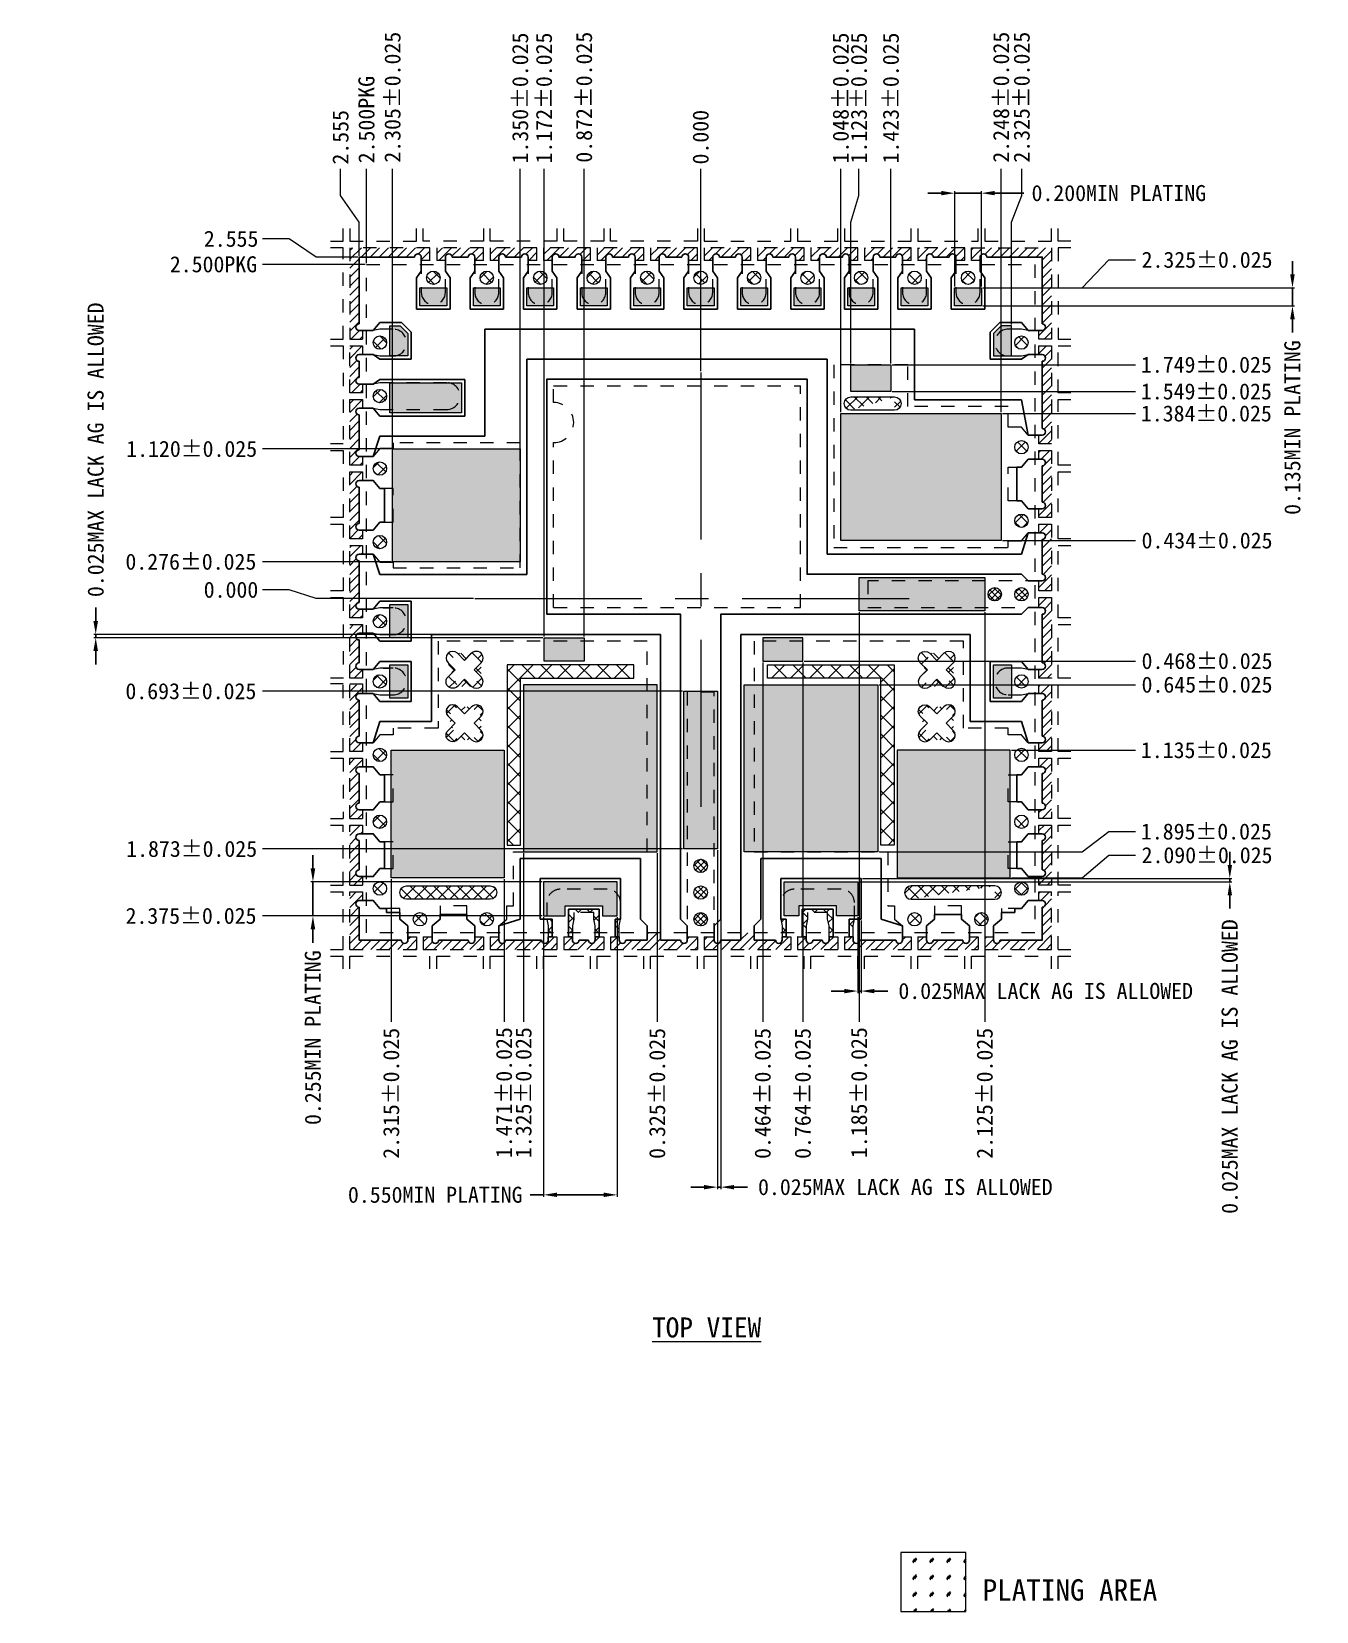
# Model space of a CAD drawing. Header units: millimetres. Extents: x 4263.5 to 4273.1, y 1748.5 to 1760.3.
import ezdxf
from ezdxf.enums import TextEntityAlignment as Align

# ---------------------------------------------------------------- set-up
doc = ezdxf.new("R2010")
doc.units = ezdxf.units.MM
for name, pattern in [('CENTER', [2, 1.25, -0.25, 0.25, -0.25]), ('DASHED', [0.75, 0.5, -0.25]), ('HIDDEN', [0.375, 0.25, -0.125])]:
    doc.linetypes.add(name, pattern=pattern)
for name, color, linetype in [('1D', 4, 'Continuous'), ('EACH', 4, 'Continuous'), ('pkg', 2, 'DASHED'), ('中心线', 1, 'CENTER')]:
    doc.layers.add(name, color=color, linetype=linetype)
for name, color, linetype, lineweight in [('AM_8', 3, 'Continuous', 15), ('Half-etch', 6, 'Continuous', 5), ('标注线', 3, 'Continuous', 18)]:
    doc.layers.add(name, color=color, linetype=linetype, lineweight=lineweight)
doc.styles.get("Standard").update_dxf_attribs({"font": 'SimSun.ttf'})
doc.dimstyles.new('ISO-25', dxfattribs={"dimtxt": 0.1, "dimasz": 0.08, "dimexe": 0.015, "dimexo": 0.015, "dimgap": 0.02, "dimtad": 0, "dimzin": 1, "dimdsep": 46, "dimtxsty": 'Standard', "dimcen": 0.1, "dimadec": 0, "dimazin": 0, "dimtfac": 1, "dimtmove": 0, "dimatfit": 3, "dimfxl": 1, "dimarcsym": 0})
pattern_1 = [(45, (4279.95887, 1754.45334), (-0.04419417, 0.04419417), []), (135, (4279.95887, 1754.45334), (-0.04419417, -0.04419417), [])]

msp = doc.modelspace()

# ---------------------------------------------------------------- texts
at = {"layer": '标注线', "lineweight": 5}
msp.add_text('PLATING AREA', height=0.16, dxfattribs=at).set_placement((4271.8717, 1748.6333), align=Align.MIDDLE_RIGHT)
at = {"layer": '标注线', "lineweight": 5, "insert": (4268.5004, 1750.5958, 0.0582), "char_height": 0.15, "attachment_point": 5}
msp.add_mtext('{\\LTOP VIEW}', dxfattribs=at)

# ---------------------------------------------------------------- blocks, each defined once
blk = doc.blocks.new('*D0')
at = {"layer": 'Defpoints', "color": 0, "transparency": 16777216}
for p in [(4268.456, 1759.267), (4268.456, 1757.742), (4268.456, 1756.051)]:
    blk.add_point(p, dxfattribs=at)
at = {"layer": '标注线', "color": 0, "lineweight": 5, "transparency": 16777216}
blk.add_line((4268.456, 1757.752), (4268.456, 1759.267), dxfattribs=at)
at = {"layer": '标注线', "color": 0, "lineweight": 5, "transparency": 16777216, "insert": (4268.456, 1759.503), "char_height": 0.12, "attachment_point": 5, "rotation": 90}
blk.add_mtext('0.000', dxfattribs=at)
blk = doc.blocks.new('*D1')
at = {"layer": 'Defpoints', "color": 0, "transparency": 16777216}
for p in [(4265.178, 1756.116), (4266.765, 1756.051), (4266.765, 1756.051)]:
    blk.add_point(p, dxfattribs=at)
at = {"layer": '标注线', "color": 0, "lineweight": 5, "transparency": 16777216}
for p, q in [((4265.378, 1756.116), (4265.178, 1756.116)), ((4265.578, 1756.051), (4265.378, 1756.116)), ((4266.755, 1756.051), (4265.578, 1756.051))]:
    blk.add_line(p, q, dxfattribs=at)
at = {"layer": '标注线', "color": 0, "lineweight": 5, "transparency": 16777216, "insert": (4264.942, 1756.116), "char_height": 0.12, "attachment_point": 5}
blk.add_mtext('0.000', dxfattribs=at)
blk = doc.blocks.new('*D2')
at = {"layer": 'Defpoints', "color": 0, "transparency": 16777216}
for p in [(4265.178, 1758.551), (4265.956, 1758.551), (4268.456, 1756.051)]:
    blk.add_point(p, dxfattribs=at)
at = {"layer": '标注线', "color": 0, "lineweight": 5, "transparency": 16777216}
blk.add_line((4265.946, 1758.551), (4265.178, 1758.551), dxfattribs=at)
at = {"layer": '标注线', "color": 0, "lineweight": 5, "transparency": 16777216, "insert": (4264.811, 1758.551), "char_height": 0.12, "attachment_point": 5}
blk.add_mtext('2.500PKG', dxfattribs=at)
blk = doc.blocks.new('*D3')
at = {"layer": 'Defpoints', "color": 0, "transparency": 16777216}
for p in [(4265.178, 1758.742), (4265.901, 1758.606), (4268.456, 1756.051)]:
    blk.add_point(p, dxfattribs=at)
at = {"layer": '标注线', "color": 0, "lineweight": 5, "transparency": 16777216}
for p, q in [((4265.378, 1758.742), (4265.178, 1758.742)), ((4265.578, 1758.606), (4265.378, 1758.742)), ((4265.891, 1758.606), (4265.578, 1758.606))]:
    blk.add_line(p, q, dxfattribs=at)
at = {"layer": '标注线', "color": 0, "lineweight": 5, "transparency": 16777216, "insert": (4264.943, 1758.742), "char_height": 0.12, "attachment_point": 5}
blk.add_mtext('2.555', dxfattribs=at)
blk = doc.blocks.new('*D4')
at = {"layer": 'Defpoints', "color": 0, "transparency": 16777216}
for p in [(4265.956, 1759.267), (4265.956, 1758.551), (4268.456, 1756.051)]:
    blk.add_point(p, dxfattribs=at)
at = {"layer": '标注线', "color": 0, "lineweight": 5, "transparency": 16777216}
blk.add_line((4265.956, 1758.561), (4265.956, 1759.267), dxfattribs=at)
at = {"layer": '标注线', "color": 0, "lineweight": 5, "transparency": 16777216, "insert": (4265.956, 1759.634), "char_height": 0.12, "attachment_point": 5, "rotation": 90}
blk.add_mtext('2.500PKG', dxfattribs=at)
blk = doc.blocks.new('*D5')
at = {"layer": 'Defpoints', "color": 0, "transparency": 16777216}
for p in [(4265.762, 1759.267), (4265.901, 1758.606), (4268.456, 1756.051)]:
    blk.add_point(p, dxfattribs=at)
at = {"layer": '标注线', "color": 0, "lineweight": 5, "transparency": 16777216}
for p, q in [((4265.762, 1759.067), (4265.762, 1759.267)), ((4265.901, 1758.867), (4265.762, 1759.067)), ((4265.901, 1758.616), (4265.901, 1758.867))]:
    blk.add_line(p, q, dxfattribs=at)
at = {"layer": '标注线', "color": 0, "lineweight": 5, "transparency": 16777216, "insert": (4265.762, 1759.502), "char_height": 0.12, "attachment_point": 5, "rotation": 90}
blk.add_mtext('2.555', dxfattribs=at)
blk = doc.blocks.new('*D6')
at = {"layer": 'Defpoints', "color": 0, "transparency": 16777216}
for p in [(4269.64, 1759.267), (4269.579, 1757.8), (4268.456, 1756.051)]:
    blk.add_point(p, dxfattribs=at)
at = {"layer": '标注线', "color": 0, "lineweight": 5, "transparency": 16777216}
for p, q in [((4269.64, 1759.067), (4269.64, 1759.267)), ((4269.579, 1758.867), (4269.64, 1759.067)), ((4269.579, 1757.81), (4269.579, 1758.867))]:
    blk.add_line(p, q, dxfattribs=at)
at = {"layer": '标注线', "color": 0, "lineweight": 5, "transparency": 16777216, "insert": (4269.64, 1759.796), "char_height": 0.12, "attachment_point": 5, "rotation": 90}
blk.add_mtext('1.123%%p0.025', dxfattribs=at)
blk = doc.blocks.new('*D7')
at = {"layer": 'Defpoints', "color": 0, "transparency": 16777216}
for p in [(4269.879, 1759.267), (4269.879, 1757.8), (4268.456, 1756.051)]:
    blk.add_point(p, dxfattribs=at)
at = {"layer": '标注线', "color": 0, "lineweight": 5, "transparency": 16777216}
blk.add_line((4269.879, 1757.81), (4269.879, 1759.267), dxfattribs=at)
at = {"layer": '标注线', "color": 0, "lineweight": 5, "transparency": 16777216, "insert": (4269.879, 1759.796), "char_height": 0.12, "attachment_point": 5, "rotation": 90}
blk.add_mtext('1.423%%p0.025', dxfattribs=at)
blk = doc.blocks.new('*D8')
at = {"layer": 'Defpoints', "color": 0, "transparency": 16777216}
for p in [(4269.504, 1759.267), (4269.504, 1757.435), (4268.456, 1756.051)]:
    blk.add_point(p, dxfattribs=at)
at = {"layer": '标注线', "color": 0, "lineweight": 5, "transparency": 16777216}
blk.add_line((4269.504, 1757.445), (4269.504, 1759.267), dxfattribs=at)
at = {"layer": '标注线', "color": 0, "lineweight": 5, "transparency": 16777216, "insert": (4269.504, 1759.796), "char_height": 0.12, "attachment_point": 5, "rotation": 90}
blk.add_mtext('1.048%%p0.025', dxfattribs=at)
blk = doc.blocks.new('*D9')
at = {"layer": 'Defpoints', "color": 0, "transparency": 16777216}
for p in [(4270.704, 1759.267), (4270.704, 1757.435), (4268.456, 1756.051)]:
    blk.add_point(p, dxfattribs=at)
at = {"layer": '标注线', "color": 0, "lineweight": 5, "transparency": 16777216}
blk.add_line((4270.704, 1757.445), (4270.704, 1759.267), dxfattribs=at)
at = {"layer": '标注线', "color": 0, "lineweight": 5, "transparency": 16777216, "insert": (4270.704, 1759.802), "char_height": 0.12, "attachment_point": 5, "rotation": 90}
blk.add_mtext('2.248%%p0.025', dxfattribs=at)
blk = doc.blocks.new('*D10')
at = {"layer": 'Defpoints', "color": 0, "transparency": 16777216}
for p in [(4267.106, 1759.267), (4267.106, 1757.17), (4268.456, 1756.051)]:
    blk.add_point(p, dxfattribs=at)
at = {"layer": '标注线', "color": 0, "lineweight": 5, "transparency": 16777216}
blk.add_line((4267.106, 1757.18), (4267.106, 1759.267), dxfattribs=at)
at = {"layer": '标注线', "color": 0, "lineweight": 5, "transparency": 16777216, "insert": (4267.106, 1759.796), "char_height": 0.12, "attachment_point": 5, "rotation": 90}
blk.add_mtext('1.350%%p0.025', dxfattribs=at)
blk = doc.blocks.new('*D11')
at = {"layer": 'Defpoints', "color": 0, "transparency": 16777216}
for p in [(4266.151, 1759.267), (4266.151, 1757.17), (4268.456, 1756.051)]:
    blk.add_point(p, dxfattribs=at)
at = {"layer": '标注线', "color": 0, "lineweight": 5, "transparency": 16777216}
blk.add_line((4266.151, 1757.18), (4266.151, 1759.267), dxfattribs=at)
at = {"layer": '标注线', "color": 0, "lineweight": 5, "transparency": 16777216, "insert": (4266.151, 1759.802), "char_height": 0.12, "attachment_point": 5, "rotation": 90}
blk.add_mtext('2.305%%p0.025', dxfattribs=at)
blk = doc.blocks.new('*D12')
at = {"layer": 'Defpoints', "color": 0, "transparency": 16777216}
for p in [(4265.178, 1757.17), (4266.151, 1757.17), (4268.456, 1756.051)]:
    blk.add_point(p, dxfattribs=at)
at = {"layer": '标注线', "color": 0, "lineweight": 5, "transparency": 16777216}
blk.add_line((4266.141, 1757.17), (4265.178, 1757.17), dxfattribs=at)
at = {"layer": '标注线', "color": 0, "lineweight": 5, "transparency": 16777216, "insert": (4264.648, 1757.17), "char_height": 0.12, "attachment_point": 5}
blk.add_mtext('1.120%%p0.025', dxfattribs=at)
blk = doc.blocks.new('*D13')
at = {"layer": 'Defpoints', "color": 0, "transparency": 16777216}
for p in [(4265.178, 1756.326), (4266.151, 1756.326), (4268.456, 1756.051)]:
    blk.add_point(p, dxfattribs=at)
at = {"layer": '标注线', "color": 0, "lineweight": 5, "transparency": 16777216}
blk.add_line((4266.141, 1756.326), (4265.178, 1756.326), dxfattribs=at)
at = {"layer": '标注线', "color": 0, "lineweight": 5, "transparency": 16777216, "insert": (4264.642, 1756.326), "char_height": 0.12, "attachment_point": 5}
blk.add_mtext('0.276%%p0.025', dxfattribs=at)
blk = doc.blocks.new('*D14')
at = {"layer": 'Defpoints', "color": 0, "transparency": 16777216}
for p in [(4270.704, 1756.485), (4271.709, 1756.485), (4268.456, 1756.051)]:
    blk.add_point(p, dxfattribs=at)
at = {"layer": '标注线', "color": 0, "lineweight": 5, "transparency": 16777216}
blk.add_line((4270.714, 1756.485), (4271.709, 1756.485), dxfattribs=at)
at = {"layer": '标注线', "color": 0, "lineweight": 5, "transparency": 16777216, "insert": (4272.244, 1756.485), "char_height": 0.12, "attachment_point": 5}
blk.add_mtext('0.434%%p0.025', dxfattribs=at)
blk = doc.blocks.new('*D15')
at = {"layer": 'Defpoints', "color": 0, "transparency": 16777216}
for p in [(4268.456, 1756.051), (4266.141, 1753.961), (4266.141, 1752.884)]:
    blk.add_point(p, dxfattribs=at)
at = {"layer": '标注线', "color": 0, "lineweight": 5, "transparency": 16777216}
blk.add_line((4266.141, 1753.951), (4266.141, 1752.884), dxfattribs=at)
at = {"layer": '标注线', "color": 0, "lineweight": 5, "transparency": 16777216, "insert": (4266.141, 1752.349), "char_height": 0.12, "attachment_point": 5, "rotation": 90}
blk.add_mtext('2.315%%p0.025', dxfattribs=at)
blk = doc.blocks.new('*D16')
at = {"layer": 'Defpoints', "color": 0, "transparency": 16777216}
for p in [(4270.704, 1757.435), (4271.709, 1757.435), (4268.456, 1756.051)]:
    blk.add_point(p, dxfattribs=at)
at = {"layer": '标注线', "color": 0, "lineweight": 5, "transparency": 16777216}
blk.add_line((4270.714, 1757.435), (4271.709, 1757.435), dxfattribs=at)
at = {"layer": '标注线', "color": 0, "lineweight": 5, "transparency": 16777216, "insert": (4272.239, 1757.435), "char_height": 0.12, "attachment_point": 5}
blk.add_mtext('1.384%%p0.025', dxfattribs=at)
blk = doc.blocks.new('*D17')
at = {"layer": 'Defpoints', "color": 0, "transparency": 16777216}
for p in [(4269.879, 1757.6), (4271.709, 1757.6), (4268.456, 1756.051)]:
    blk.add_point(p, dxfattribs=at)
at = {"layer": '标注线', "color": 0, "lineweight": 5, "transparency": 16777216}
blk.add_line((4269.889, 1757.6), (4271.709, 1757.6), dxfattribs=at)
at = {"layer": '标注线', "color": 0, "lineweight": 5, "transparency": 16777216, "insert": (4272.239, 1757.6), "char_height": 0.12, "attachment_point": 5}
blk.add_mtext('1.549%%p0.025', dxfattribs=at)
blk = doc.blocks.new('*D18')
at = {"layer": 'Defpoints', "color": 0, "transparency": 16777216}
for p in [(4269.879, 1757.8), (4271.709, 1757.8), (4268.456, 1756.051)]:
    blk.add_point(p, dxfattribs=at)
at = {"layer": '标注线', "color": 0, "lineweight": 5, "transparency": 16777216}
blk.add_line((4269.889, 1757.8), (4271.709, 1757.8), dxfattribs=at)
at = {"layer": '标注线', "color": 0, "lineweight": 5, "transparency": 16777216, "insert": (4272.239, 1757.8), "char_height": 0.12, "attachment_point": 5}
blk.add_mtext('1.749%%p0.025', dxfattribs=at)
blk = doc.blocks.new('*D19')
at = {"layer": 'Defpoints', "color": 0, "transparency": 16777216}
for p in [(4268.456, 1756.051), (4269.22, 1755.583), (4271.709, 1755.583)]:
    blk.add_point(p, dxfattribs=at)
at = {"layer": '标注线', "color": 0, "lineweight": 5, "transparency": 16777216}
blk.add_line((4269.23, 1755.583), (4271.709, 1755.583), dxfattribs=at)
at = {"layer": '标注线', "color": 0, "lineweight": 5, "transparency": 16777216, "insert": (4272.244, 1755.583), "char_height": 0.12, "attachment_point": 5}
blk.add_mtext('0.468%%p0.025', dxfattribs=at)
blk = doc.blocks.new('*D20')
at = {"layer": 'Defpoints', "color": 0, "transparency": 16777216}
for p in [(4268.456, 1756.051), (4269.781, 1755.406), (4271.709, 1755.406)]:
    blk.add_point(p, dxfattribs=at)
at = {"layer": '标注线', "color": 0, "lineweight": 5, "transparency": 16777216}
blk.add_line((4269.791, 1755.406), (4271.709, 1755.406), dxfattribs=at)
at = {"layer": '标注线', "color": 0, "lineweight": 5, "transparency": 16777216, "insert": (4272.244, 1755.406), "char_height": 0.12, "attachment_point": 5}
blk.add_mtext('0.645%%p0.025', dxfattribs=at)
blk = doc.blocks.new('*D21')
at = {"layer": 'Defpoints', "color": 0, "transparency": 16777216}
for p in [(4268.456, 1756.051), (4271.709, 1754.307), (4269.781, 1754.156)]:
    blk.add_point(p, dxfattribs=at)
at = {"layer": '标注线', "color": 0, "lineweight": 5, "transparency": 16777216}
for p, q in [((4271.309, 1754.156), (4271.509, 1754.307)), ((4271.509, 1754.307), (4271.709, 1754.307)), ((4269.791, 1754.156), (4271.309, 1754.156))]:
    blk.add_line(p, q, dxfattribs=at)
at = {"layer": '标注线', "color": 0, "lineweight": 5, "transparency": 16777216, "insert": (4272.239, 1754.307), "char_height": 0.12, "attachment_point": 5}
blk.add_mtext('1.895%%p0.025', dxfattribs=at)
blk = doc.blocks.new('*D22')
at = {"layer": 'Defpoints', "color": 0, "transparency": 16777216}
for p in [(4268.456, 1756.051), (4270.771, 1754.916), (4271.709, 1754.916)]:
    blk.add_point(p, dxfattribs=at)
at = {"layer": '标注线', "color": 0, "lineweight": 5, "transparency": 16777216}
blk.add_line((4270.781, 1754.916), (4271.709, 1754.916), dxfattribs=at)
at = {"layer": '标注线', "color": 0, "lineweight": 5, "transparency": 16777216, "insert": (4272.239, 1754.916), "char_height": 0.12, "attachment_point": 5}
blk.add_mtext('1.135%%p0.025', dxfattribs=at)
blk = doc.blocks.new('*D23')
at = {"layer": 'Defpoints', "color": 0, "transparency": 16777216}
for p in [(4268.456, 1756.051), (4271.709, 1754.13), (4270.771, 1753.961)]:
    blk.add_point(p, dxfattribs=at)
at = {"layer": '标注线', "color": 0, "lineweight": 5, "transparency": 16777216}
for p, q in [((4271.309, 1753.961), (4271.509, 1754.13)), ((4271.509, 1754.13), (4271.709, 1754.13)), ((4270.781, 1753.961), (4271.309, 1753.961))]:
    blk.add_line(p, q, dxfattribs=at)
at = {"layer": '标注线', "color": 0, "lineweight": 5, "transparency": 16777216, "insert": (4272.244, 1754.13), "char_height": 0.12, "attachment_point": 5}
blk.add_mtext('2.090%%p0.025', dxfattribs=at)
blk = doc.blocks.new('*D24')
at = {"layer": 'Defpoints', "color": 0, "transparency": 16777216}
for p in [(4268.456, 1756.051), (4266.985, 1753.961), (4266.985, 1752.884)]:
    blk.add_point(p, dxfattribs=at)
at = {"layer": '标注线', "color": 0, "lineweight": 5, "transparency": 16777216}
blk.add_line((4266.985, 1753.951), (4266.985, 1752.884), dxfattribs=at)
at = {"layer": '标注线', "color": 0, "lineweight": 5, "transparency": 16777216, "insert": (4266.985, 1752.354), "char_height": 0.12, "attachment_point": 5, "rotation": 90}
blk.add_mtext('1.471%%p0.025', dxfattribs=at)
blk = doc.blocks.new('*D25')
at = {"layer": 'Defpoints', "color": 0, "transparency": 16777216}
for p in [(4268.456, 1756.051), (4267.131, 1754.156), (4267.131, 1752.884)]:
    blk.add_point(p, dxfattribs=at)
at = {"layer": '标注线', "color": 0, "lineweight": 5, "transparency": 16777216}
blk.add_line((4267.131, 1754.146), (4267.131, 1752.884), dxfattribs=at)
at = {"layer": '标注线', "color": 0, "lineweight": 5, "transparency": 16777216, "insert": (4267.131, 1752.354), "char_height": 0.12, "attachment_point": 5, "rotation": 90}
blk.add_mtext('1.325%%p0.025', dxfattribs=at)
blk = doc.blocks.new('*D26')
at = {"layer": 'Defpoints', "color": 0, "transparency": 16777216}
for p in [(4268.456, 1756.051), (4268.131, 1754.156), (4268.131, 1752.884)]:
    blk.add_point(p, dxfattribs=at)
at = {"layer": '标注线', "color": 0, "lineweight": 5, "transparency": 16777216}
blk.add_line((4268.131, 1754.146), (4268.131, 1752.884), dxfattribs=at)
at = {"layer": '标注线', "color": 0, "lineweight": 5, "transparency": 16777216, "insert": (4268.131, 1752.348), "char_height": 0.12, "attachment_point": 5, "rotation": 90}
blk.add_mtext('0.325%%p0.025', dxfattribs=at)
blk = doc.blocks.new('*D27')
at = {"layer": 'Defpoints', "color": 0, "transparency": 16777216}
for p in [(4268.456, 1756.051), (4268.92, 1755.583), (4268.92, 1752.884)]:
    blk.add_point(p, dxfattribs=at)
at = {"layer": '标注线', "color": 0, "lineweight": 5, "transparency": 16777216}
blk.add_line((4268.92, 1755.573), (4268.92, 1752.884), dxfattribs=at)
at = {"layer": '标注线', "color": 0, "lineweight": 5, "transparency": 16777216, "insert": (4268.92, 1752.348), "char_height": 0.12, "attachment_point": 5, "rotation": 90}
blk.add_mtext('0.464%%p0.025', dxfattribs=at)
blk = doc.blocks.new('*D28')
at = {"layer": 'Defpoints', "color": 0, "transparency": 16777216}
for p in [(4268.456, 1756.051), (4269.22, 1755.583), (4269.22, 1752.884)]:
    blk.add_point(p, dxfattribs=at)
at = {"layer": '标注线', "color": 0, "lineweight": 5, "transparency": 16777216}
blk.add_line((4269.22, 1755.573), (4269.22, 1752.884), dxfattribs=at)
at = {"layer": '标注线', "color": 0, "lineweight": 5, "transparency": 16777216, "insert": (4269.22, 1752.348), "char_height": 0.12, "attachment_point": 5, "rotation": 90}
blk.add_mtext('0.764%%p0.025', dxfattribs=at)
blk = doc.blocks.new('*D29')
at = {"layer": 'Defpoints', "color": 0, "transparency": 16777216}
for p in [(4268.456, 1756.051), (4269.641, 1755.958), (4269.641, 1752.884)]:
    blk.add_point(p, dxfattribs=at)
at = {"layer": '标注线', "color": 0, "lineweight": 5, "transparency": 16777216}
blk.add_line((4269.641, 1755.948), (4269.641, 1752.884), dxfattribs=at)
at = {"layer": '标注线', "color": 0, "lineweight": 5, "transparency": 16777216, "insert": (4269.641, 1752.354), "char_height": 0.12, "attachment_point": 5, "rotation": 90}
blk.add_mtext('1.185%%p0.025', dxfattribs=at)
blk = doc.blocks.new('*D30')
at = {"layer": 'Defpoints', "color": 0, "transparency": 16777216}
for p in [(4268.456, 1756.051), (4270.581, 1755.958), (4270.581, 1752.884)]:
    blk.add_point(p, dxfattribs=at)
at = {"layer": '标注线', "color": 0, "lineweight": 5, "transparency": 16777216}
blk.add_line((4270.581, 1755.948), (4270.581, 1752.884), dxfattribs=at)
at = {"layer": '标注线', "color": 0, "lineweight": 5, "transparency": 16777216, "insert": (4270.581, 1752.349), "char_height": 0.12, "attachment_point": 5, "rotation": 90}
blk.add_mtext('2.125%%p0.025', dxfattribs=at)
blk = doc.blocks.new('*D31')
at = {"layer": 'Defpoints', "color": 0, "transparency": 16777216}
for p in [(4268.456, 1756.051), (4265.178, 1755.357), (4268.331, 1755.357)]:
    blk.add_point(p, dxfattribs=at)
at = {"layer": '标注线', "color": 0, "lineweight": 5, "transparency": 16777216}
blk.add_line((4268.321, 1755.357), (4265.178, 1755.357), dxfattribs=at)
at = {"layer": '标注线', "color": 0, "lineweight": 5, "transparency": 16777216, "insert": (4264.642, 1755.357), "char_height": 0.12, "attachment_point": 5}
blk.add_mtext('0.693%%p0.025', dxfattribs=at)
blk = doc.blocks.new('*D32')
at = {"layer": 'Defpoints', "color": 0, "transparency": 16777216}
for p in [(4268.456, 1756.051), (4265.178, 1754.177), (4268.331, 1754.177)]:
    blk.add_point(p, dxfattribs=at)
at = {"layer": '标注线', "color": 0, "lineweight": 5, "transparency": 16777216}
blk.add_line((4268.321, 1754.177), (4265.178, 1754.177), dxfattribs=at)
at = {"layer": '标注线', "color": 0, "lineweight": 5, "transparency": 16777216, "insert": (4264.648, 1754.177), "char_height": 0.12, "attachment_point": 5}
blk.add_mtext('1.873%%p0.025', dxfattribs=at)
blk = doc.blocks.new('*D33')
at = {"layer": 'Defpoints', "color": 0, "transparency": 16777216}
for p in [(4268.456, 1756.051), (4265.178, 1753.676), (4267.281, 1753.676)]:
    blk.add_point(p, dxfattribs=at)
at = {"layer": '标注线', "color": 0, "lineweight": 5, "transparency": 16777216}
blk.add_line((4267.271, 1753.676), (4265.178, 1753.676), dxfattribs=at)
at = {"layer": '标注线', "color": 0, "lineweight": 5, "transparency": 16777216, "insert": (4264.643, 1753.676), "char_height": 0.12, "attachment_point": 5}
blk.add_mtext('2.375%%p0.025', dxfattribs=at)
blk = doc.blocks.new('*D34')
at = {"layer": 'Defpoints', "color": 0, "transparency": 16777216}
for p in [(4270.858, 1759.267), (4270.781, 1758.091), (4268.456, 1756.051)]:
    blk.add_point(p, dxfattribs=at)
at = {"layer": '标注线', "color": 0, "lineweight": 5, "transparency": 16777216}
for p, q in [((4270.858, 1759.067), (4270.858, 1759.267)), ((4270.781, 1758.867), (4270.858, 1759.067)), ((4270.781, 1758.101), (4270.781, 1758.867))]:
    blk.add_line(p, q, dxfattribs=at)
at = {"layer": '标注线', "color": 0, "lineweight": 5, "transparency": 16777216, "insert": (4270.858, 1759.802), "char_height": 0.12, "attachment_point": 5, "rotation": 90}
blk.add_mtext('2.325%%p0.025', dxfattribs=at)
blk = doc.blocks.new('*D35')
at = {"layer": 'Defpoints', "color": 0, "transparency": 16777216}
for p in [(4271.709, 1758.585), (4270.556, 1758.376), (4268.456, 1756.051)]:
    blk.add_point(p, dxfattribs=at)
at = {"layer": '标注线', "color": 0, "lineweight": 5, "transparency": 16777216}
for p, q in [((4271.309, 1758.376), (4271.509, 1758.585)), ((4271.509, 1758.585), (4271.709, 1758.585)), ((4270.566, 1758.376), (4271.309, 1758.376))]:
    blk.add_line(p, q, dxfattribs=at)
at = {"layer": '标注线', "color": 0, "lineweight": 5, "transparency": 16777216, "insert": (4272.244, 1758.585), "char_height": 0.12, "attachment_point": 5}
blk.add_mtext('2.325%%p0.025', dxfattribs=at)
blk = doc.blocks.new('*D36')
at = {"layer": 'Defpoints', "color": 0, "transparency": 16777216}
for p in [(4267.281, 1753.676), (4267.831, 1753.676), (4267.831, 1751.589)]:
    blk.add_point(p, dxfattribs=at)
at = {"layer": '标注线', "color": 0, "lineweight": 5, "transparency": 16777216}
for p, q in [((4267.281, 1753.666), (4267.281, 1751.574)), ((4267.831, 1753.666), (4267.831, 1751.574))]:
    blk.add_line(p, q, dxfattribs=at)
at = {"layer": '标注线', "color": 0, "lineweight": -2, "transparency": 16777216}
for p, q in [((4267.281, 1751.589), (4267.181, 1751.589)), ((4267.381, 1751.589), (4267.731, 1751.589))]:
    blk.add_line(p, q, dxfattribs=at)
at = {"layer": '标注线', "color": 0, "transparency": 16777216}
for points in [[(4267.381, 1751.606), (4267.381, 1751.573), (4267.281, 1751.589)], [(4267.731, 1751.573), (4267.731, 1751.606), (4267.831, 1751.589)]]:
    blk.add_solid(points, dxfattribs=at)
at = {"layer": '标注线', "color": 0, "lineweight": 5, "transparency": 16777216, "insert": (4266.47, 1751.589), "char_height": 0.12, "attachment_point": 5}
blk.add_mtext('0.550MIN PLATING', dxfattribs=at)
blk = doc.blocks.new('*D37')
at = {"layer": 'Defpoints', "color": 0, "transparency": 16777216}
for p in [(4267.281, 1753.931), (4265.555, 1753.676), (4267.281, 1753.676)]:
    blk.add_point(p, dxfattribs=at)
at = {"layer": '标注线', "color": 0, "lineweight": -2, "transparency": 16777216}
for p, q in [((4265.555, 1754.031), (4265.555, 1754.131)), ((4265.555, 1753.931), (4265.555, 1753.676)), ((4265.555, 1753.576), (4265.555, 1753.476))]:
    blk.add_line(p, q, dxfattribs=at)
at = {"layer": '标注线', "color": 0, "lineweight": 5, "transparency": 16777216}
for p, q in [((4267.271, 1753.931), (4265.54, 1753.931)), ((4267.271, 1753.676), (4265.54, 1753.676))]:
    blk.add_line(p, q, dxfattribs=at)
at = {"layer": '标注线', "color": 0, "transparency": 16777216}
for points in [[(4265.538, 1754.031), (4265.572, 1754.031), (4265.555, 1753.931)], [(4265.572, 1753.576), (4265.538, 1753.576), (4265.555, 1753.676)]]:
    blk.add_solid(points, dxfattribs=at)
at = {"layer": '标注线', "color": 0, "lineweight": 5, "transparency": 16777216, "insert": (4265.555, 1752.765), "char_height": 0.12, "attachment_point": 5, "rotation": 90}
blk.add_mtext('0.255MIN PLATING', dxfattribs=at)
blk = doc.blocks.new('*D38')
at = {"layer": 'Defpoints', "color": 0, "transparency": 16777216}
for p in [(4270.556, 1759.084), (4270.356, 1758.376), (4270.556, 1758.376)]:
    blk.add_point(p, dxfattribs=at)
at = {"layer": '标注线', "color": 0, "lineweight": -2, "transparency": 16777216}
for p, q in [((4270.256, 1759.084), (4270.156, 1759.084)), ((4270.356, 1759.084), (4270.556, 1759.084)), ((4270.656, 1759.084), (4270.873, 1759.084))]:
    blk.add_line(p, q, dxfattribs=at)
at = {"layer": '标注线', "color": 0, "lineweight": 5, "transparency": 16777216}
for p, q in [((4270.356, 1758.386), (4270.356, 1759.099)), ((4270.556, 1758.386), (4270.556, 1759.099))]:
    blk.add_line(p, q, dxfattribs=at)
at = {"layer": '标注线', "color": 0, "transparency": 16777216}
for points in [[(4270.256, 1759.068), (4270.256, 1759.101), (4270.356, 1759.084)], [(4270.656, 1759.101), (4270.656, 1759.068), (4270.556, 1759.084)]]:
    blk.add_solid(points, dxfattribs=at)
at = {"layer": '标注线', "color": 0, "lineweight": 5, "transparency": 16777216, "insert": (4271.584, 1759.084), "char_height": 0.12, "attachment_point": 5}
blk.add_mtext('0.200MIN PLATING', dxfattribs=at)
blk = doc.blocks.new('*D39')
at = {"layer": 'Defpoints', "color": 0, "transparency": 16777216}
for p in [(4270.556, 1758.376), (4270.556, 1758.241), (4272.883, 1758.241)]:
    blk.add_point(p, dxfattribs=at)
at = {"layer": '标注线', "color": 0, "lineweight": -2, "transparency": 16777216}
for p, q in [((4272.883, 1758.476), (4272.883, 1758.576)), ((4272.883, 1758.376), (4272.883, 1758.241)), ((4272.883, 1758.141), (4272.883, 1758.041))]:
    blk.add_line(p, q, dxfattribs=at)
at = {"layer": '标注线', "color": 0, "lineweight": 5, "transparency": 16777216}
for p, q in [((4270.566, 1758.376), (4272.898, 1758.376)), ((4270.566, 1758.241), (4272.898, 1758.241))]:
    blk.add_line(p, q, dxfattribs=at)
at = {"layer": '标注线', "color": 0, "transparency": 16777216}
for points in [[(4272.866, 1758.476), (4272.9, 1758.476), (4272.883, 1758.376)], [(4272.9, 1758.141), (4272.866, 1758.141), (4272.883, 1758.241)]]:
    blk.add_solid(points, dxfattribs=at)
at = {"layer": '标注线', "color": 0, "lineweight": 5, "transparency": 16777216, "insert": (4272.883, 1757.33), "char_height": 0.12, "attachment_point": 5, "rotation": 90}
blk.add_mtext('0.135MIN PLATING', dxfattribs=at)
blk = doc.blocks.new('*D40')
at = {"layer": 'Defpoints', "color": 0, "transparency": 16777216}
for p in [(4268.581, 1754.177), (4268.606, 1754.177), (4268.606, 1751.647)]:
    blk.add_point(p, dxfattribs=at)
at = {"layer": '标注线', "color": 0, "lineweight": 5, "transparency": 16777216}
for p, q in [((4268.581, 1754.167), (4268.581, 1751.632)), ((4268.606, 1754.167), (4268.606, 1751.632))]:
    blk.add_line(p, q, dxfattribs=at)
at = {"layer": '标注线', "color": 0, "lineweight": -2, "transparency": 16777216}
for p, q in [((4268.481, 1751.647), (4268.381, 1751.647)), ((4268.581, 1751.647), (4268.606, 1751.647)), ((4268.706, 1751.647), (4268.806, 1751.647))]:
    blk.add_line(p, q, dxfattribs=at)
at = {"layer": '标注线', "color": 0, "transparency": 16777216}
for points in [[(4268.481, 1751.63), (4268.481, 1751.663), (4268.581, 1751.647)], [(4268.706, 1751.663), (4268.706, 1751.63), (4268.606, 1751.647)]]:
    blk.add_solid(points, dxfattribs=at)
at = {"layer": '标注线', "color": 0, "lineweight": 5, "transparency": 16777216, "insert": (4269.987, 1751.647), "char_height": 0.12, "attachment_point": 5}
blk.add_mtext('0.025MAX LACK AG IS ALLOWED', dxfattribs=at)
blk = doc.blocks.new('*D41')
at = {"layer": 'Defpoints', "color": 0, "transparency": 16777216}
for p in [(4263.93, 1755.783), (4267.284, 1755.783), (4267.284, 1755.758)]:
    blk.add_point(p, dxfattribs=at)
at = {"layer": '标注线', "color": 0, "lineweight": -2, "transparency": 16777216}
for p, q in [((4263.93, 1755.883), (4263.93, 1755.983)), ((4263.93, 1755.758), (4263.93, 1755.783)), ((4263.93, 1755.658), (4263.93, 1755.558))]:
    blk.add_line(p, q, dxfattribs=at)
at = {"layer": '标注线', "color": 0, "lineweight": 5, "transparency": 16777216}
for p, q in [((4267.274, 1755.783), (4263.915, 1755.783)), ((4267.274, 1755.758), (4263.915, 1755.758))]:
    blk.add_line(p, q, dxfattribs=at)
at = {"layer": '标注线', "color": 0, "transparency": 16777216}
for points in [[(4263.913, 1755.883), (4263.947, 1755.883), (4263.93, 1755.783)], [(4263.947, 1755.658), (4263.913, 1755.658), (4263.93, 1755.758)]]:
    blk.add_solid(points, dxfattribs=at)
at = {"layer": '标注线', "color": 0, "lineweight": 5, "transparency": 16777216, "insert": (4263.93, 1757.164), "char_height": 0.12, "attachment_point": 5, "rotation": 90}
blk.add_mtext('0.025{\\fSimSun|b0|i0|c0|p34;MAX LACK AG IS ALLOWED}', dxfattribs=at)
blk = doc.blocks.new('*D42')
at = {"layer": 'Defpoints', "color": 0, "transparency": 16777216}
for p in [(4269.631, 1753.676), (4269.656, 1753.651), (4269.656, 1753.114)]:
    blk.add_point(p, dxfattribs=at)
at = {"layer": '标注线', "color": 0, "lineweight": 5, "transparency": 16777216}
for p, q in [((4269.631, 1753.666), (4269.631, 1753.099)), ((4269.656, 1753.641), (4269.656, 1753.099))]:
    blk.add_line(p, q, dxfattribs=at)
at = {"layer": '标注线', "color": 0, "lineweight": -2, "transparency": 16777216}
for p, q in [((4269.531, 1753.114), (4269.431, 1753.114)), ((4269.631, 1753.114), (4269.656, 1753.114)), ((4269.756, 1753.114), (4269.856, 1753.114))]:
    blk.add_line(p, q, dxfattribs=at)
at = {"layer": '标注线', "color": 0, "transparency": 16777216}
for points in [[(4269.531, 1753.097), (4269.531, 1753.13), (4269.631, 1753.114)], [(4269.756, 1753.13), (4269.756, 1753.097), (4269.656, 1753.114)]]:
    blk.add_solid(points, dxfattribs=at)
at = {"layer": '标注线', "color": 0, "lineweight": 5, "transparency": 16777216, "insert": (4271.037, 1753.114), "char_height": 0.12, "attachment_point": 5}
blk.add_mtext('0.025MAX LACK AG IS ALLOWED', dxfattribs=at)
blk = doc.blocks.new('*D43')
at = {"layer": 'Defpoints', "color": 0, "transparency": 16777216}
for p in [(4269.656, 1753.956), (4272.414, 1753.956), (4269.631, 1753.931)]:
    blk.add_point(p, dxfattribs=at)
at = {"layer": '标注线', "color": 0, "lineweight": -2, "transparency": 16777216}
for p, q in [((4272.414, 1754.056), (4272.414, 1754.156)), ((4272.414, 1753.931), (4272.414, 1753.956)), ((4272.414, 1753.831), (4272.414, 1753.731))]:
    blk.add_line(p, q, dxfattribs=at)
at = {"layer": '标注线', "color": 0, "lineweight": 5, "transparency": 16777216}
for p, q in [((4269.666, 1753.956), (4272.429, 1753.956)), ((4269.641, 1753.931), (4272.429, 1753.931))]:
    blk.add_line(p, q, dxfattribs=at)
at = {"layer": '标注线', "color": 0, "transparency": 16777216}
for points in [[(4272.398, 1754.056), (4272.431, 1754.056), (4272.414, 1753.956)], [(4272.431, 1753.831), (4272.398, 1753.831), (4272.414, 1753.931)]]:
    blk.add_solid(points, dxfattribs=at)
at = {"layer": '标注线', "color": 0, "lineweight": 5, "transparency": 16777216, "insert": (4272.414, 1752.549), "char_height": 0.12, "attachment_point": 5, "rotation": 90}
blk.add_mtext('0.025{\\fSimSun|b0|i0|c0|p34;MAX LACK AG IS ALLOWED}', dxfattribs=at)
blk = doc.blocks.new('*D44')
at = {"layer": 'Defpoints', "color": 0, "transparency": 16777216}
for p in [(4267.284, 1759.267), (4268.456, 1756.051), (4267.284, 1755.758)]:
    blk.add_point(p, dxfattribs=at)
at = {"layer": '标注线', "color": 0, "lineweight": 5, "transparency": 16777216}
blk.add_line((4267.284, 1755.768), (4267.284, 1759.267), dxfattribs=at)
at = {"layer": '标注线', "color": 0, "lineweight": 5, "transparency": 16777216, "insert": (4267.284, 1759.796), "char_height": 0.12, "attachment_point": 5, "rotation": 90}
blk.add_mtext('1.172±0.025', dxfattribs=at)
blk = doc.blocks.new('*D45')
at = {"layer": 'Defpoints', "color": 0, "transparency": 16777216}
for p in [(4267.584, 1759.267), (4268.456, 1756.051), (4267.584, 1755.758)]:
    blk.add_point(p, dxfattribs=at)
at = {"layer": '标注线', "color": 0, "lineweight": 5, "transparency": 16777216}
blk.add_line((4267.584, 1755.768), (4267.584, 1759.267), dxfattribs=at)
at = {"layer": '标注线', "color": 0, "lineweight": 5, "transparency": 16777216, "insert": (4267.584, 1759.802), "char_height": 0.12, "attachment_point": 5, "rotation": 90}
blk.add_mtext('0.872%%p0.025', dxfattribs=at)

# ---------------------------------------------------------------- dimensions: what is measured, and where the dimension line sits
at = {"layer": '标注线', "lineweight": 5}
for feature_location, offset, dtype, origin, override, picture, middle in [((4266.1508, 1757.1703), (0, 2.0964), 1, (4268.4558, 1756.0508), {"dimtxt": 0.12, "dimasz": 0.1, "dimexo": 0.01, "dimgap": 0.03, "dimdec": 3, "dimzin": 0, "dimtol": 1, "dimtp": 0.025, "dimtm": 0.025, "dimtdec": 3, "dimlwe": 5}, '*D11', (4266.1508, 1759.8019)), ((4267.1058, 1757.1703), (0, 2.0964), 1, (4268.4558, 1756.0508), {"dimtxt": 0.12, "dimasz": 0.1, "dimexo": 0.01, "dimgap": 0.03, "dimdec": 3, "dimzin": 0, "dimtol": 1, "dimtp": 0.025, "dimtm": 0.025, "dimtdec": 3, "dimlwe": 5}, '*D10', (4267.1058, 1759.7965)), ((4267.2839, 1755.7578), (0, 3.5089), 1, (4268.4558, 1756.0508), {"dimtxt": 0.12, "dimasz": 0.1, "dimexo": 0.01, "dimgap": 0.03, "dimdec": 3, "dimzin": 0, "dimtol": 1, "dimtp": 0.025, "dimtm": 0.025, "dimtdec": 3, "dimlwe": 5}, '*D44', (4267.2839, 1759.7965)), ((4267.5839, 1755.7578), (0, 3.5089), 1, (4268.4558, 1756.0508), {"dimtxt": 0.12, "dimasz": 0.1, "dimexo": 0.01, "dimgap": 0.03, "dimdec": 3, "dimzin": 0, "dimtol": 1, "dimtp": 0.025, "dimtm": 0.025, "dimtdec": 3, "dimlwe": 5}, '*D45', (4267.5839, 1759.8022)), ((4270.7038, 1757.4348), (0, 1.8319), 1, (4268.4558, 1756.0508), {"dimtxt": 0.12, "dimasz": 0.1, "dimexo": 0.01, "dimgap": 0.03, "dimdec": 3, "dimzin": 0, "dimtol": 1, "dimtp": 0.025, "dimtm": 0.025, "dimtdec": 3, "dimlwe": 5}, '*D9', (4270.7038, 1759.8019)), ((4270.7808, 1758.0908), (0.0773, 1.1759), 1, (4268.4558, 1756.0508), {"dimtxt": 0.12, "dimasz": 0.1, "dimexo": 0.01, "dimgap": 0.03, "dimdec": 3, "dimzin": 0, "dimtol": 1, "dimtp": 0.025, "dimtm": 0.025, "dimtdec": 3, "dimlwe": 5}, '*D34', (4270.8581, 1759.8019)), ((4269.5788, 1757.7998), (0.061, 1.4669), 1, (4268.4558, 1756.0508), {"dimtxt": 0.12, "dimasz": 0.1, "dimexo": 0.01, "dimgap": 0.03, "dimdec": 3, "dimzin": 0, "dimtol": 1, "dimtp": 0.025, "dimtm": 0.025, "dimtdec": 3, "dimlwe": 5}, '*D6', (4269.6398, 1759.7965)), ((4269.8788, 1757.7998), (0, 1.4669), 1, (4268.4558, 1756.0508), {"dimtxt": 0.12, "dimasz": 0.1, "dimexo": 0.01, "dimgap": 0.03, "dimdec": 3, "dimzin": 0, "dimtol": 1, "dimtp": 0.025, "dimtm": 0.025, "dimtdec": 3, "dimlwe": 5}, '*D7', (4269.8788, 1759.7965)), ((4269.5038, 1757.4348), (0, 1.8319), 1, (4268.4558, 1756.0508), {"dimtxt": 0.12, "dimasz": 0.1, "dimexo": 0.01, "dimgap": 0.03, "dimdec": 3, "dimzin": 0, "dimtol": 1, "dimtp": 0.025, "dimtm": 0.025, "dimtdec": 3, "dimlwe": 5}, '*D8', (4269.5038, 1759.7965)), ((4265.9008, 1758.6058), (-0.1385, 0.6609), 1, (4268.4558, 1756.0508), {"dimtxt": 0.12, "dimasz": 0.1, "dimexo": 0.01, "dimgap": 0.03, "dimdec": 3, "dimzin": 0, "dimlwe": 5}, '*D5', (4265.7623, 1759.5015)), ((4268.4558058787, 1757.7415830947), (0, 1.5251300675), 1, (4268.4558058787, 1756.0508388033), {"dimtxt": 0.12, "dimasz": 0.1, "dimexo": 0.01, "dimgap": 0.03, "dimdec": 3, "dimzin": 0, "dimlwe": 5}, '*D0', (4268.4558058787, 1759.5028584136)), ((4265.9008, 1758.6058), (-0.7229, 0.1358), 0, (4268.4558, 1756.0508), {"dimtxt": 0.12, "dimasz": 0.1, "dimexo": 0.01, "dimgap": 0.03, "dimdec": 3, "dimzin": 0, "dimlwe": 5}, '*D3', (4264.9431, 1758.7416)), ((4270.5558, 1758.3758), (1.1531, 0.2095), 0, (4268.4558, 1756.0508), {"dimtxt": 0.12, "dimasz": 0.1, "dimexo": 0.01, "dimgap": 0.03, "dimdec": 3, "dimzin": 0, "dimtol": 1, "dimtp": 0.025, "dimtm": 0.025, "dimtdec": 3, "dimlwe": 5}, '*D35', (4272.2441, 1758.5853)), ((4269.8788, 1757.7998), (1.8301, 0), 0, (4268.4558, 1756.0508), {"dimtxt": 0.12, "dimasz": 0.1, "dimexo": 0.01, "dimgap": 0.03, "dimdec": 3, "dimzin": 0, "dimtol": 1, "dimtp": 0.025, "dimtm": 0.025, "dimtdec": 3, "dimlwe": 5}, '*D18', (4272.2387, 1757.7998)), ((4269.8788, 1757.5998), (1.8301, 0), 0, (4268.4558, 1756.0508), {"dimtxt": 0.12, "dimasz": 0.1, "dimexo": 0.01, "dimgap": 0.03, "dimdec": 3, "dimzin": 0, "dimtol": 1, "dimtp": 0.025, "dimtm": 0.025, "dimtdec": 3, "dimlwe": 5}, '*D17', (4272.2387, 1757.5998)), ((4270.7038, 1757.4348), (1.0051, 0), 0, (4268.4558, 1756.0508), {"dimtxt": 0.12, "dimasz": 0.1, "dimexo": 0.01, "dimgap": 0.03, "dimdec": 3, "dimzin": 0, "dimtol": 1, "dimtp": 0.025, "dimtm": 0.025, "dimtdec": 3, "dimlwe": 5}, '*D16', (4272.2387, 1757.4348)), ((4266.1508058787, 1757.1703388033), (-0.9729157959, 0), 0, (4268.4558058787, 1756.0508388033), {"dimtxt": 0.12, "dimasz": 0.1, "dimexo": 0.01, "dimgap": 0.03, "dimdec": 3, "dimzin": 0, "dimtol": 1, "dimtp": 0.025, "dimtm": 0.025, "dimtdec": 3, "dimlwe": 5}, '*D12', (4264.6481135464, 1757.1703388033)), ((4270.7038, 1756.4848), (1.0051, 0), 0, (4268.4558, 1756.0508), {"dimtxt": 0.12, "dimasz": 0.1, "dimexo": 0.01, "dimgap": 0.03, "dimdec": 3, "dimzin": 0, "dimtol": 1, "dimtp": 0.025, "dimtm": 0.025, "dimtdec": 3, "dimlwe": 5}, '*D14', (4272.2444, 1756.4848)), ((4266.1508058787, 1756.3263388033), (-0.9729157959, 0), 0, (4268.4558058787, 1756.0508388033), {"dimtxt": 0.12, "dimasz": 0.1, "dimexo": 0.01, "dimgap": 0.03, "dimdec": 3, "dimzin": 0, "dimtol": 1, "dimtp": 0.025, "dimtm": 0.025, "dimtdec": 3, "dimlwe": 5}, '*D13', (4264.6424152224, 1756.3263388033)), ((4266.7650615873, 1756.0508388033), (-1.5871715046, 0.0647093053), 0, (4266.7650615873, 1756.0508388033), {"dimtxt": 0.12, "dimasz": 0.1, "dimexo": 0.01, "dimgap": 0.03, "dimdec": 3, "dimzin": 0, "dimlwe": 5}, '*D1', (4264.9417448313, 1756.1155481087)), ((4268.33081, 1755.35735), (-3.15292, 0), 0, (4268.45581, 1756.05084), {"dimtxt": 0.12, "dimasz": 0.1, "dimexo": 0.01, "dimgap": 0.03, "dimdec": 3, "dimzin": 0, "dimtol": 1, "dimtp": 0.025, "dimtm": 0.025, "dimtdec": 3, "dimlwe": 5}, '*D31', (4264.64242, 1755.35735)), ((4267.2808, 1753.6758), (-2.1029, 0), 0, (4268.4558, 1756.0508), {"dimtxt": 0.12, "dimasz": 0.1, "dimexo": 0.01, "dimgap": 0.03, "dimdec": 3, "dimzin": 0, "dimtol": 1, "dimtp": 0.025, "dimtm": 0.025, "dimtdec": 3, "dimlwe": 5}, '*D33', (4264.6428, 1753.6758)), ((4268.33081, 1754.17735), (-3.15292, 0), 0, (4268.45581, 1756.05084), {"dimtxt": 0.12, "dimasz": 0.1, "dimexo": 0.01, "dimgap": 0.03, "dimdec": 3, "dimzin": 0, "dimtol": 1, "dimtp": 0.025, "dimtm": 0.025, "dimtdec": 3, "dimlwe": 5}, '*D32', (4264.64811, 1754.17735)), ((4266.1408, 1753.9608), (0, -1.0772), 1, (4268.4558, 1756.0508), {"dimtxt": 0.12, "dimasz": 0.1, "dimexo": 0.01, "dimgap": 0.03, "dimdec": 3, "dimzin": 0, "dimtol": 1, "dimtp": 0.025, "dimtm": 0.025, "dimtdec": 3, "dimlwe": 5}, '*D15', (4266.1408, 1752.3485)), ((4266.9848, 1753.9608), (0, -1.0772), 1, (4268.4558, 1756.0508), {"dimtxt": 0.12, "dimasz": 0.1, "dimexo": 0.01, "dimgap": 0.03, "dimdec": 3, "dimzin": 0, "dimtol": 1, "dimtp": 0.025, "dimtm": 0.025, "dimtdec": 3, "dimlwe": 5}, '*D24', (4266.9848, 1752.3539)), ((4267.1308, 1754.1558), (0, -1.2722), 1, (4268.4558, 1756.0508), {"dimtxt": 0.12, "dimasz": 0.1, "dimexo": 0.01, "dimgap": 0.03, "dimdec": 3, "dimzin": 0, "dimtol": 1, "dimtp": 0.025, "dimtm": 0.025, "dimtdec": 3, "dimlwe": 5}, '*D25', (4267.1308, 1752.3539)), ((4268.1308, 1754.1558), (0, -1.2722), 1, (4268.4558, 1756.0508), {"dimtxt": 0.12, "dimasz": 0.1, "dimexo": 0.01, "dimgap": 0.03, "dimdec": 3, "dimzin": 0, "dimtol": 1, "dimtp": 0.025, "dimtm": 0.025, "dimtdec": 3, "dimlwe": 5}, '*D26', (4268.1308, 1752.3482)), ((4269.2201, 1755.5828), (2.4889, 0), 0, (4268.4558, 1756.0508), {"dimtxt": 0.12, "dimasz": 0.1, "dimexo": 0.01, "dimgap": 0.03, "dimdec": 3, "dimzin": 0, "dimtol": 1, "dimtp": 0.025, "dimtm": 0.025, "dimtdec": 3, "dimlwe": 5}, '*D19', (4272.2444, 1755.5828)), ((4269.7808, 1755.4058), (1.9281, 0), 0, (4268.4558, 1756.0508), {"dimtxt": 0.12, "dimasz": 0.1, "dimexo": 0.01, "dimgap": 0.03, "dimdec": 3, "dimzin": 0, "dimtol": 1, "dimtp": 0.025, "dimtm": 0.025, "dimtdec": 3, "dimlwe": 5}, '*D20', (4272.2444, 1755.4058)), ((4269.7808, 1754.1558), (1.9281, 0.1516), 0, (4268.4558, 1756.0508), {"dimtxt": 0.12, "dimasz": 0.1, "dimexo": 0.01, "dimgap": 0.03, "dimdec": 3, "dimzin": 0, "dimtol": 1, "dimtp": 0.025, "dimtm": 0.025, "dimtdec": 3, "dimlwe": 5}, '*D21', (4272.2387, 1754.3074)), ((4270.7708, 1754.9158), (0.9381, 0), 0, (4268.4558, 1756.0508), {"dimtxt": 0.12, "dimasz": 0.1, "dimexo": 0.01, "dimgap": 0.03, "dimdec": 3, "dimzin": 0, "dimtol": 1, "dimtp": 0.025, "dimtm": 0.025, "dimtdec": 3, "dimlwe": 5}, '*D22', (4272.2387, 1754.9158)), ((4270.7708, 1753.9608), (0.9381, 0.1689), 0, (4268.4558, 1756.0508), {"dimtxt": 0.12, "dimasz": 0.1, "dimexo": 0.01, "dimgap": 0.03, "dimdec": 3, "dimzin": 0, "dimtol": 1, "dimtp": 0.025, "dimtm": 0.025, "dimtdec": 3, "dimlwe": 5}, '*D23', (4272.2441, 1754.1297)), ((4268.9201, 1755.5828), (0, -2.6992), 1, (4268.4558, 1756.0508), {"dimtxt": 0.12, "dimasz": 0.1, "dimexo": 0.01, "dimgap": 0.03, "dimdec": 3, "dimzin": 0, "dimtol": 1, "dimtp": 0.025, "dimtm": 0.025, "dimtdec": 3, "dimlwe": 5}, '*D27', (4268.9201, 1752.3482)), ((4269.2201, 1755.5828), (0, -2.6992), 1, (4268.4558, 1756.0508), {"dimtxt": 0.12, "dimasz": 0.1, "dimexo": 0.01, "dimgap": 0.03, "dimdec": 3, "dimzin": 0, "dimtol": 1, "dimtp": 0.025, "dimtm": 0.025, "dimtdec": 3, "dimlwe": 5}, '*D28', (4269.2201, 1752.3482)), ((4269.6408, 1755.9578), (0, -3.0742), 1, (4268.4558, 1756.0508), {"dimtxt": 0.12, "dimasz": 0.1, "dimexo": 0.01, "dimgap": 0.03, "dimdec": 3, "dimzin": 0, "dimtol": 1, "dimtp": 0.025, "dimtm": 0.025, "dimtdec": 3, "dimlwe": 5}, '*D29', (4269.6408, 1752.3539)), ((4270.5808, 1755.9578), (0, -3.0742), 1, (4268.4558, 1756.0508), {"dimtxt": 0.12, "dimasz": 0.1, "dimexo": 0.01, "dimgap": 0.03, "dimdec": 3, "dimzin": 0, "dimtol": 1, "dimtp": 0.025, "dimtm": 0.025, "dimtdec": 3, "dimlwe": 5}, '*D30', (4270.5808, 1752.3485))]:
    dim = msp.add_ordinate_dim(feature_location=feature_location, offset=offset, dtype=dtype, origin=origin, dimstyle='ISO-25', override=override, dxfattribs=at)
    dim.commit()
    dim.dimension.update_dxf_attribs({"geometry": picture, "text_midpoint": middle})
for offset, dtype, picture, middle in [((0, 0.7159), 1, '*D4', (4265.9558, 1759.6339)), ((-0.7779, 0), 0, '*D2', (4264.8107, 1758.5508))]:
    dim = msp.add_ordinate_dim(feature_location=(4265.9558, 1758.5508), offset=offset, dtype=dtype, origin=(4268.4558, 1756.0508), text='<>PKG', dimstyle='ISO-25', override={"dimtxt": 0.12, "dimasz": 0.1, "dimexo": 0.01, "dimgap": 0.03, "dimdec": 3, "dimzin": 0, "dimlwe": 5}, dxfattribs=at)
    dim.commit()
    dim.dimension.update_dxf_attribs({"geometry": picture, "text_midpoint": middle})
for base, p1, p2, text, picture, middle in [((4270.5558, 1759.0842), (4270.3558, 1758.3758), (4270.5558, 1758.3758), '<>MIN PLATING', '*D38', (4271.5837, 1759.0842)), ((4268.6058, 1751.6465), (4268.5808, 1754.1773), (4268.6058, 1754.1773), '<>MAX LACK AG IS ALLOWED', '*D40', (4269.9872, 1751.6465)), ((4267.8308, 1751.5894), (4267.2808, 1753.6758), (4267.8308, 1753.6758), '<>MIN PLATING', '*D36', (4266.47, 1751.5894)), ((4269.6558, 1753.1138), (4269.6308, 1753.6758), (4269.6558, 1753.6508), '<>MAX LACK AG IS ALLOWED', '*D42', (4271.0372, 1753.1138))]:
    dim = msp.add_linear_dim(base=base, p1=p1, p2=p2, text=text, dimstyle='ISO-25', override={"dimtxt": 0.12, "dimasz": 0.1, "dimexo": 0.01, "dimgap": 0.03, "dimdec": 3, "dimzin": 0, "dimtxsty": 'Standard', "dimlwe": 5}, dxfattribs=at)
    dim.commit()
    dim.dimension.update_dxf_attribs({"geometry": picture, "text_midpoint": middle, "dimtype": 128})
for base, p1, p2, text, override, picture, middle in [((4272.8831, 1758.2408), (4270.5558, 1758.3758), (4270.5558, 1758.2408), '<>MIN PLATING', {"dimtxt": 0.12, "dimasz": 0.1, "dimexo": 0.01, "dimgap": 0.03, "dimdec": 3, "dimzin": 0, "dimtxsty": 'Standard', "dimlwe": 5}, '*D39', (4272.8831, 1757.3301)), ((4263.9299, 1755.7828), (4267.2839, 1755.7578), (4267.2839, 1755.7828), '<>{\\fSimSun|b0|i0|c0|p34;MAX LACK AG IS ALLOWED}', {"dimtxt": 0.12, "dimasz": 0.1, "dimexo": 0.01, "dimgap": 0.03, "dimdec": 3, "dimzin": 0, "dimlwe": 5}, '*D41', (4263.9299, 1757.1642)), ((4272.4142, 1753.9558), (4269.6308, 1753.9308), (4269.6558, 1753.9558), '<>{\\fSimSun|b0|i0|c0|p34;MAX LACK AG IS ALLOWED}', {"dimtxt": 0.12, "dimasz": 0.1, "dimexo": 0.01, "dimgap": 0.03, "dimdec": 3, "dimzin": 0, "dimlwe": 5}, '*D43', (4272.4142, 1752.5494))]:
    dim = msp.add_linear_dim(base=base, p1=p1, p2=p2, angle=90, text=text, dimstyle='ISO-25', override=override, dxfattribs=at)
    dim.commit()
    dim.dimension.update_dxf_attribs({"geometry": picture, "text_midpoint": middle, "dimtype": 128})
dim = msp.add_linear_dim(base=(4265.5551, 1753.6758), p1=(4267.2808, 1753.9308), p2=(4267.2808, 1753.6758), angle=90, text='<>MIN PLATING', dimstyle='ISO-25', override={"dimtxt": 0.12, "dimasz": 0.1, "dimexo": 0.01, "dimgap": 0.03, "dimdec": 3, "dimzin": 0, "dimtxsty": 'Standard', "dimlwe": 5}, dxfattribs=at)
dim.commit()
dim.dimension.update_dxf_attribs({"geometry": '*D37', "text_midpoint": (4265.5551, 1752.7651)})

# ---------------------------------------------------------------- hatches: boundary and pattern name
at = {"layer": 'AM_8', "linetype": 'ByBlock'}
h = msp.add_hatch(dxfattribs=at)
h.set_pattern_fill('GLASS', color=3, scale=0.002)
h.set_pattern_definition([(236.3099, (0.03048, 0.03556), (-0.050800067793, -0.101599977535), [0.018316194, -0.1648457968]), (236.3099, (0.031496, 0.032512), (-0.050800067793, -0.101599977535), [0.0109897164, -0.1721722744]), (236.3099, (0.0254, 0.032512), (-0.050800067793, -0.101599977535), [0.0109897164, -0.1721722744])])
h.paths.add_polyline_path([(4267.1308, 1755.4058), (4267.1308, 1754.1558), (4268.1308, 1754.1558), (4268.1308, 1755.4058)])
h.paths.add_polyline_path([(4268.7808, 1754.1558), (4268.7808, 1755.4058), (4269.7808, 1755.4058), (4269.7808, 1754.1558)])
h.paths.add_polyline_path([(4269.5038, 1757.4348), (4269.5038, 1756.4848), (4270.7038, 1756.4848), (4270.7038, 1757.4348)])
h.paths.add_polyline_path([(4266.1408, 1753.9608), (4266.1408, 1754.9158), (4266.9848, 1754.9158), (4266.9848, 1753.9608)])
h.paths.add_polyline_path([(4269.9268, 1754.9158), (4269.9268, 1753.9608), (4270.7708, 1753.9608), (4270.7708, 1754.9158)])
h.paths.add_polyline_path([(4266.1508, 1756.3263), (4266.1508, 1757.1703), (4267.1058, 1757.1703), (4267.1058, 1756.3263)])
h.paths.add_polyline_path([(4268.3308, 1754.1773), (4268.3308, 1755.3573), (4268.4558, 1755.3573), (4268.5808, 1755.3573), (4268.5808, 1754.1773)])
h.paths.add_polyline_path([(4269.6408, 1755.9578), (4270.5808, 1755.9578), (4270.5808, 1756.2078), (4269.6408, 1756.2078), (4269.6408, 1756.0508)])
h.paths.add_polyline_path([(4267.2808, 1753.9308), (4267.2808, 1753.6758), (4267.4408, 1753.6758), (4267.4408, 1753.7508), (4267.7208, 1753.7508), (4267.7208, 1753.6758), (4267.8308, 1753.6758), (4267.8308, 1753.9308)])
h.paths.add_polyline_path([(4269.0808, 1753.6758), (4269.0808, 1753.9308), (4269.6308, 1753.9308), (4269.6308, 1753.6758), (4269.4708, 1753.6758), (4269.4708, 1753.7508), (4269.1908, 1753.7508), (4269.1908, 1753.6758)])
h.paths.add_polyline_path([(4266.1308, 1757.4408), (4266.1308, 1757.6658), (4266.6658, 1757.6658), (4266.6658, 1757.4408)])
h.paths.add_polyline_path([(4269.5788, 1757.5998), (4269.5788, 1757.7998), (4269.8788, 1757.7998), (4269.8788, 1757.5998)])
h.paths.add_polyline_path([(4267.2839, 1755.5828), (4267.2839, 1755.7578), (4267.5839, 1755.7578), (4267.5839, 1755.5828)])
h.paths.add_polyline_path([(4268.9201, 1755.7578), (4268.9201, 1755.5828), (4269.2201, 1755.5828), (4269.2201, 1755.7578)])
h.paths.add_polyline_path([(4266.1308, 1755.7558), (4266.1308, 1756.0058), (4266.2658, 1756.0058), (4266.2658, 1755.7558)])
h.paths.add_polyline_path([(4266.1308, 1755.3058), (4266.1308, 1755.5558), (4266.2658, 1755.5558), (4266.2658, 1755.3058)])
h.paths.add_polyline_path([(4270.6458, 1755.3058), (4270.6458, 1755.5558), (4270.7808, 1755.5558), (4270.7808, 1755.3058)])
h.paths.add_polyline_path([(4266.1308, 1757.8658), (4266.1308, 1758.0908), (4266.2082, 1758.0908), (4266.2658, 1758.0333), (4266.2658, 1757.8658)])
h.paths.add_polyline_path([(4270.6458, 1758.0333), (4270.6458, 1757.8658), (4270.7808, 1757.8658), (4270.7808, 1758.0908), (4270.7034, 1758.0908)])
h.paths.add_polyline_path([(4266.3558, 1758.2408), (4266.3558, 1758.3758), (4266.5558, 1758.3758), (4266.5558, 1758.2408)])
h.paths.add_polyline_path([(4267.9558, 1758.3758), (4267.9558, 1758.2408), (4268.1558, 1758.2408), (4268.1558, 1758.3758)])
h.paths.add_polyline_path([(4266.7558, 1758.3758), (4266.7558, 1758.2408), (4266.9558, 1758.2408), (4266.9558, 1758.3758)])
h.paths.add_polyline_path([(4267.1558, 1758.2408), (4267.1558, 1758.3758), (4267.3558, 1758.3758), (4267.3558, 1758.2408)])
h.paths.add_polyline_path([(4268.7558, 1758.2408), (4268.7558, 1758.3758), (4268.9558, 1758.3758), (4268.9558, 1758.2408)])
h.paths.add_polyline_path([(4268.3558, 1758.2408), (4268.3558, 1758.3758), (4268.5558, 1758.3758), (4268.5558, 1758.2408)])
h.paths.add_polyline_path([(4269.5558, 1758.2408), (4269.5558, 1758.3758), (4269.7558, 1758.3758), (4269.7558, 1758.2408)])
h.paths.add_polyline_path([(4269.9558, 1758.2408), (4269.9558, 1758.3758), (4270.1558, 1758.3758), (4270.1558, 1758.2408)])
h.paths.add_polyline_path([(4270.3558, 1758.2408), (4270.3558, 1758.3758), (4270.5558, 1758.3758), (4270.5558, 1758.2408)])
h.paths.add_polyline_path([(4267.5558, 1758.3758), (4267.5558, 1758.2408), (4267.7558, 1758.2408), (4267.7558, 1758.3758)])
h.paths.add_polyline_path([(4269.1558, 1758.3758), (4269.1558, 1758.2408), (4269.3558, 1758.2408), (4269.3558, 1758.3758)])
at = {"layer": 'AM_8', "linetype": 'ByBlock', "lineweight": 5}
h = msp.add_hatch(dxfattribs=at)
h.set_pattern_fill('GLASS', color=3, scale=0.005)
h.set_pattern_definition([(236.3099, (0.0762, 0.0889), (-0.12700016948, -0.25399994384), [0.045790485, -0.412114492]), (236.3099, (0.07874, 0.08128), (-0.12700016948, -0.25399994384), [0.027474291, -0.430430686]), (236.3099, (0.0635, 0.08128), (-0.12700016948, -0.25399994384), [0.027474291, -0.430430686])])
h.paths.add_polyline_path([(4270.4398, 1748.9128), (4269.952, 1748.9128), (4269.952, 1748.4723), (4270.4398, 1748.4723)])
at = {"layer": 'EACH'}
h = msp.add_hatch(dxfattribs=at)
h.set_pattern_fill('ANSI31', color=256, scale=0.015)
h.set_pattern_definition([(45, (36.566926, 1.61218), (-0.03367596045, 0.03367596045), [])])
h.paths.add_polyline_path([(4265.8308, 1758.6758), (4265.8308, 1757.9908), (4265.9258, 1757.9908), (4265.9258, 1758.0558), (4265.9008, 1758.0558, -1), (4265.9008, 1758.1058), (4265.9008, 1758.6058), (4266.3158, 1758.6058, -1), (4266.3658, 1758.6058), (4266.3658, 1758.5808), (4266.4308, 1758.5808), (4266.4308, 1758.6758)])
h.paths.add_polyline_path([(4270.4808, 1758.6758), (4270.4808, 1758.5808), (4270.5458, 1758.5808), (4270.5458, 1758.6058, -1), (4270.5958, 1758.6058), (4271.0108, 1758.6058), (4271.0108, 1758.1058, -1), (4271.0108, 1758.0558), (4270.9858, 1758.0558), (4270.9858, 1757.9908), (4271.0808, 1757.9908), (4271.0808, 1758.6758)])
h.paths.add_polyline_path([(4270.5808, 1753.5208), (4270.5808, 1753.4258), (4271.0808, 1753.4258), (4271.0808, 1753.8558), (4270.9858, 1753.8558), (4270.9858, 1753.7908), (4271.0108, 1753.7908, -1), (4271.0108, 1753.7408), (4271.0108, 1753.4958), (4270.6958, 1753.4958, -1), (4270.6458, 1753.4958), (4270.6458, 1753.5208)])
h.paths.add_polyline_path([(4265.8308, 1753.4258), (4265.8308, 1753.8558), (4265.9258, 1753.8558), (4265.9258, 1753.7908), (4265.9008, 1753.7908, 1), (4265.9008, 1753.7408), (4265.9008, 1753.4958), (4266.2158, 1753.4958, 1), (4266.2658, 1753.4958), (4266.2658, 1753.5208), (4266.3308, 1753.5208), (4266.3308, 1753.4258)])
h.paths.add_polyline_path([(4268.4808, 1753.5208), (4268.5558, 1753.5208), (4268.5558, 1753.4958, 1), (4268.6058, 1753.4958), (4268.7558, 1753.4958), (4268.7558, 1753.5508), (4268.8558, 1753.5508), (4268.8558, 1753.4958), (4269.0158, 1753.4958, 1), (4269.0658, 1753.4958), (4269.0658, 1753.5208), (4269.0958, 1753.5208), (4269.1308, 1753.5208), (4269.1308, 1753.4258), (4268.4808, 1753.4258)])
h.paths.add_polyline_path([(4267.7808, 1753.5208), (4267.8158, 1753.5208), (4267.8458, 1753.5208), (4267.8458, 1753.4958, 1), (4267.8958, 1753.4958), (4268.0558, 1753.4958), (4268.0558, 1753.5508), (4268.1558, 1753.5508), (4268.1558, 1753.4958), (4268.3058, 1753.4958, 1), (4268.3558, 1753.4958), (4268.3558, 1753.5208), (4268.4308, 1753.5208), (4268.4308, 1753.4258), (4267.7808, 1753.4258)])
h.paths.add_polyline_path([(4271.0108, 1757.8758, -1), (4271.0108, 1757.8258), (4271.0108, 1757.3228, -1), (4271.0108, 1757.2728), (4270.9858, 1757.2728), (4270.9858, 1757.2078), (4271.0808, 1757.2078), (4271.0808, 1757.9408), (4270.9858, 1757.9408), (4270.9858, 1757.8758)])
h.paths.add_polyline_path([(4271.0108, 1755.9828, -1), (4271.0108, 1755.9328), (4271.0108, 1755.5708, -1), (4271.0108, 1755.5208), (4270.9858, 1755.5208), (4270.9858, 1755.4558), (4271.0808, 1755.4558), (4271.0808, 1756.0578), (4270.9858, 1756.0578), (4270.9858, 1755.9828)])
h.paths.add_polyline_path([(4265.8308, 1755.9058), (4265.8308, 1756.4483), (4265.9258, 1756.4483), (4265.9258, 1756.3833), (4265.9008, 1756.3833, 1), (4265.9008, 1756.3333), (4265.9008, 1756.0208, 1), (4265.9008, 1755.9708), (4265.9258, 1755.9708), (4265.9258, 1755.9058)])
h.paths.add_polyline_path([(4271.0108, 1757.0928, -1), (4271.0108, 1757.0428), (4271.0108, 1756.7728, -1), (4271.0108, 1756.7228), (4270.9858, 1756.7228), (4270.9858, 1756.6578), (4271.0808, 1756.6578), (4271.0808, 1757.1578), (4270.9858, 1757.1578), (4270.9858, 1757.0928)])
h.paths.add_polyline_path([(4270.9858, 1756.1078), (4271.0808, 1756.1078), (4271.0808, 1756.6078), (4270.9858, 1756.6078), (4270.9858, 1756.5428), (4271.0108, 1756.5428, -1), (4271.0108, 1756.4928), (4271.0108, 1756.2328, -1), (4271.0108, 1756.1828), (4270.9858, 1756.1828)])
h.paths.add_polyline_path([(4271.0108, 1755.3408, -1), (4271.0108, 1755.2908), (4271.0108, 1755.0208, -1), (4271.0108, 1754.9708), (4270.9858, 1754.9708), (4270.9858, 1754.9058), (4271.0808, 1754.9058), (4271.0808, 1755.4058), (4270.9858, 1755.4058), (4270.9858, 1755.3408)])
h.paths.add_polyline_path([(4269.5308, 1753.5208), (4269.5308, 1753.4258), (4270.0308, 1753.4258), (4270.0308, 1753.5208), (4269.9658, 1753.5208), (4269.9658, 1753.4958, -1), (4269.9158, 1753.4958), (4269.6458, 1753.4958, -1), (4269.5958, 1753.4958), (4269.5958, 1753.5208)])
h.paths.add_polyline_path([(4266.8808, 1753.5208), (4266.8808, 1753.4258), (4267.3808, 1753.4258), (4267.3808, 1753.5208), (4267.3158, 1753.5208), (4267.3158, 1753.4958, -1), (4267.2658, 1753.4958), (4266.9958, 1753.4958, -1), (4266.9458, 1753.4958), (4266.9458, 1753.5208)])
h.paths.add_polyline_path([(4265.8308, 1755.4058), (4265.8308, 1754.9058), (4265.9258, 1754.9058), (4265.9258, 1754.9708), (4265.9008, 1754.9708, -1), (4265.9008, 1755.0208), (4265.9008, 1755.2908, -1), (4265.9008, 1755.3408), (4265.9258, 1755.3408), (4265.9258, 1755.4058)])
h.paths.add_polyline_path([(4265.8308, 1756.9983), (4265.8308, 1756.4983), (4265.9258, 1756.4983), (4265.9258, 1756.5633), (4265.9008, 1756.5633, -1), (4265.9008, 1756.6133), (4265.9008, 1756.8833, -1), (4265.9008, 1756.9333), (4265.9258, 1756.9333), (4265.9258, 1756.9983)])
h.paths.add_polyline_path([(4265.8308, 1757.0483), (4265.8308, 1757.5408), (4265.9258, 1757.5408), (4265.9258, 1757.4758), (4265.9008, 1757.4758, 1), (4265.9008, 1757.4258), (4265.9008, 1757.1633, 1), (4265.9008, 1757.1133), (4265.9258, 1757.1133), (4265.9258, 1757.0483)])
h.paths.add_polyline_path([(4271.0108, 1754.7908, -1), (4271.0108, 1754.7408), (4271.0108, 1754.5208, -1), (4271.0108, 1754.4708), (4270.9858, 1754.4708), (4270.9858, 1754.4058), (4271.0808, 1754.4058), (4271.0808, 1754.8558), (4270.9858, 1754.8558), (4270.9858, 1754.7908)])
h.paths.add_polyline_path([(4271.0108, 1754.2908, -1), (4271.0108, 1754.2408), (4271.0108, 1754.0208, -1), (4271.0108, 1753.9708), (4270.9858, 1753.9708), (4270.9858, 1753.9058), (4271.0808, 1753.9058), (4271.0808, 1754.3558), (4270.9858, 1754.3558), (4270.9858, 1754.2908)])
h.paths.add_polyline_path([(4270.0808, 1753.5208), (4270.0808, 1753.4258), (4270.5308, 1753.4258), (4270.5308, 1753.5208), (4270.4658, 1753.5208), (4270.4658, 1753.4958, -1), (4270.4158, 1753.4958), (4270.1958, 1753.4958, -1), (4270.1458, 1753.4958), (4270.1458, 1753.5208)])
h.paths.add_polyline_path([(4265.8308, 1753.9058), (4265.8308, 1754.3558), (4265.9258, 1754.3558), (4265.9258, 1754.2908), (4265.9008, 1754.2908, 1), (4265.9008, 1754.2408), (4265.9008, 1754.0208, 1), (4265.9008, 1753.9708), (4265.9258, 1753.9708), (4265.9258, 1753.9058)])
h.paths.add_polyline_path([(4266.3808, 1753.5208), (4266.3808, 1753.4258), (4266.8308, 1753.4258), (4266.8308, 1753.5208), (4266.7658, 1753.5208), (4266.7658, 1753.4958, -1), (4266.7158, 1753.4958), (4266.4958, 1753.4958, -1), (4266.4458, 1753.4958), (4266.4458, 1753.5208)])
h.paths.add_polyline_path([(4265.8308, 1754.4058), (4265.8308, 1754.8558), (4265.9258, 1754.8558), (4265.9258, 1754.7908), (4265.9008, 1754.7908, 1), (4265.9008, 1754.7408), (4265.9008, 1754.5208, 1), (4265.9008, 1754.4708), (4265.9258, 1754.4708), (4265.9258, 1754.4058)])
h.paths.add_polyline_path([(4265.8308, 1755.4558), (4265.8308, 1755.8558), (4265.9258, 1755.8558), (4265.9258, 1755.7908), (4265.9008, 1755.7908, 1), (4265.9008, 1755.7408), (4265.9008, 1755.5708, 1), (4265.9008, 1755.5208), (4265.9258, 1755.5208), (4265.9258, 1755.4558)])
h.paths.add_polyline_path([(4267.2808, 1758.6758), (4267.2808, 1758.5808), (4267.3458, 1758.5808), (4267.3458, 1758.6058, -1), (4267.3958, 1758.6058), (4267.5158, 1758.6058, -1), (4267.5658, 1758.6058), (4267.5658, 1758.5808), (4267.6308, 1758.5808), (4267.6308, 1758.6758)])
h.paths.add_polyline_path([(4267.6808, 1758.6758), (4267.6808, 1758.5808), (4267.7458, 1758.5808), (4267.7458, 1758.6058, -1), (4267.7958, 1758.6058), (4267.9158, 1758.6058, -1), (4267.9658, 1758.6058), (4267.9658, 1758.5808), (4268.0308, 1758.5808), (4268.0308, 1758.6758)])
h.paths.add_polyline_path([(4266.8808, 1758.6758), (4266.8808, 1758.5808), (4266.9458, 1758.5808), (4266.9458, 1758.6058, -1), (4266.9958, 1758.6058), (4267.1158, 1758.6058, -1), (4267.1658, 1758.6058), (4267.1658, 1758.5808), (4267.2308, 1758.5808), (4267.2308, 1758.6758)])
h.paths.add_polyline_path([(4269.2808, 1758.6758), (4269.2808, 1758.5808), (4269.3458, 1758.5808), (4269.3458, 1758.6058, -1), (4269.3958, 1758.6058), (4269.5158, 1758.6058, -1), (4269.5658, 1758.6058), (4269.5658, 1758.5808), (4269.6308, 1758.5808), (4269.6308, 1758.6758)])
h.paths.add_polyline_path([(4265.8308, 1757.5908), (4265.8308, 1757.9408), (4265.9258, 1757.9408), (4265.9258, 1757.8758), (4265.9008, 1757.8758, 1), (4265.9008, 1757.8258), (4265.9008, 1757.7058, 1), (4265.9008, 1757.6558), (4265.9258, 1757.6558), (4265.9258, 1757.5908)])
h.paths.add_polyline_path([(4266.4808, 1758.6758), (4266.4808, 1758.5808), (4266.5458, 1758.5808), (4266.5458, 1758.6058, -1), (4266.5958, 1758.6058), (4266.7158, 1758.6058, -1), (4266.7658, 1758.6058), (4266.7658, 1758.5808), (4266.8308, 1758.5808), (4266.8308, 1758.6758)])
h.paths.add_polyline_path([(4268.0808, 1758.6758), (4268.0808, 1758.5808), (4268.1458, 1758.5808), (4268.1458, 1758.6058, -1), (4268.1958, 1758.6058), (4268.3158, 1758.6058, -1), (4268.3658, 1758.6058), (4268.3658, 1758.5808), (4268.4308, 1758.5808), (4268.4308, 1758.6758)])
h.paths.add_polyline_path([(4268.8808, 1758.6758), (4268.8808, 1758.5808), (4268.9458, 1758.5808), (4268.9458, 1758.6058, -1), (4268.9958, 1758.6058), (4269.1158, 1758.6058, -1), (4269.1658, 1758.6058), (4269.1658, 1758.5808), (4269.2308, 1758.5808), (4269.2308, 1758.6758)])
h.paths.add_polyline_path([(4270.0808, 1758.6758), (4270.0808, 1758.5808), (4270.1458, 1758.5808), (4270.1458, 1758.6058, -1), (4270.1958, 1758.6058), (4270.3158, 1758.6058, -1), (4270.3658, 1758.6058), (4270.3658, 1758.5808), (4270.4308, 1758.5808), (4270.4308, 1758.6758)])
h.paths.add_polyline_path([(4268.4808, 1758.6758), (4268.4808, 1758.5808), (4268.5458, 1758.5808), (4268.5458, 1758.6058, -1), (4268.5958, 1758.6058), (4268.7158, 1758.6058, -1), (4268.7658, 1758.6058), (4268.7658, 1758.5808), (4268.8308, 1758.5808), (4268.8308, 1758.6758)])
h.paths.add_polyline_path([(4269.6808, 1758.6758), (4269.6808, 1758.5808), (4269.7458, 1758.5808), (4269.7458, 1758.6058, -1), (4269.7958, 1758.6058), (4269.9158, 1758.6058, -1), (4269.9658, 1758.6058), (4269.9658, 1758.5808), (4270.0308, 1758.5808), (4270.0308, 1758.6758)])
h.paths.add_polyline_path([(4269.1808, 1753.5208), (4269.1808, 1753.4258), (4269.4808, 1753.4258), (4269.4808, 1753.5208), (4269.4458, 1753.5208), (4269.4158, 1753.5208), (4269.4158, 1753.4958, -1), (4269.3658, 1753.4958), (4269.2958, 1753.4958, -1), (4269.2458, 1753.4958), (4269.2458, 1753.5208), (4269.2158, 1753.5208)])
h.paths.add_polyline_path([(4267.4308, 1753.5208), (4267.4308, 1753.4258), (4267.7308, 1753.4258), (4267.7308, 1753.5208), (4267.6658, 1753.5208), (4267.6658, 1753.4958, -1), (4267.6158, 1753.4958), (4267.5458, 1753.4958, -1), (4267.4958, 1753.4958), (4267.4958, 1753.5208)])
at = {"layer": 'Half-etch', "lineweight": 0}
h = msp.add_hatch(dxfattribs=at)
h.set_pattern_fill('ANSI37', color=256, scale=0.5, style=0)
h.set_pattern_definition(pattern_1)
edge = h.paths.add_edge_path()
edge.add_ellipse((4266.4558, 1758.4508), major_axis=(0.05, 0), ratio=1, start_angle=0, end_angle=360)
edge = h.paths.add_edge_path()
edge.add_ellipse((4266.8558, 1758.4508), major_axis=(0.05, 0), ratio=1, start_angle=0, end_angle=360)
edge = h.paths.add_edge_path()
edge.add_ellipse((4267.2558, 1758.4508), major_axis=(0.05, 0), ratio=1, start_angle=0, end_angle=360)
edge = h.paths.add_edge_path()
edge.add_ellipse((4267.6558, 1758.4508), major_axis=(0.05, 0), ratio=1, start_angle=0, end_angle=360)
edge = h.paths.add_edge_path()
edge.add_ellipse((4268.0558, 1758.4508), major_axis=(0.05, 0), ratio=1, start_angle=0, end_angle=360)
edge = h.paths.add_edge_path()
edge.add_ellipse((4268.4558, 1758.4508), major_axis=(0.05, 0), ratio=1, start_angle=0, end_angle=360)
edge = h.paths.add_edge_path()
edge.add_ellipse((4268.8558, 1758.4508), major_axis=(0.05, 0), ratio=1, start_angle=0, end_angle=360)
edge = h.paths.add_edge_path()
edge.add_ellipse((4269.2558, 1758.4508), major_axis=(0.05, 0), ratio=1, start_angle=0, end_angle=360)
edge = h.paths.add_edge_path()
edge.add_ellipse((4269.6558, 1758.4508), major_axis=(0.05, 0), ratio=1, start_angle=0, end_angle=360)
edge = h.paths.add_edge_path()
edge.add_ellipse((4270.0558, 1758.4508), major_axis=(0.05, 0), ratio=1, start_angle=0, end_angle=360)
edge = h.paths.add_edge_path()
edge.add_ellipse((4266.0558, 1755.4308), major_axis=(0.05, 0), ratio=1, start_angle=0, end_angle=360)
edge = h.paths.add_edge_path()
edge.add_ellipse((4266.0558, 1755.8808), major_axis=(0.05, 0), ratio=1, start_angle=0, end_angle=360)
edge = h.paths.add_edge_path()
edge.add_ellipse((4266.0558, 1756.4733), major_axis=(0.05, 0), ratio=1, start_angle=0, end_angle=360)
edge = h.paths.add_edge_path()
edge.add_ellipse((4266.0558, 1757.0233), major_axis=(0.05, 0), ratio=1, start_angle=0, end_angle=360)
edge = h.paths.add_edge_path()
edge.add_ellipse((4266.0558, 1757.5658), major_axis=(0.05, 0), ratio=1, start_angle=0, end_angle=360)
edge = h.paths.add_edge_path()
edge.add_ellipse((4266.0558, 1757.9658), major_axis=(0.05, 0), ratio=1, start_angle=0, end_angle=360)
edge = h.paths.add_edge_path()
edge.add_ellipse((4270.4558, 1758.4508), major_axis=(0.05, 0), ratio=1, start_angle=0, end_angle=360)
edge = h.paths.add_edge_path()
edge.add_ellipse((4270.8558, 1757.9658), major_axis=(0.05, 0), ratio=1, start_angle=0, end_angle=360)
edge = h.paths.add_edge_path()
edge.add_ellipse((4270.8558, 1755.4308), major_axis=(0.05, 0), ratio=1, start_angle=0, end_angle=360)
edge = h.paths.add_edge_path()
edge.add_ellipse((4266.2558, 1753.8508), major_axis=(-0.05, 0), ratio=1, start_angle=-90, end_angle=90, ccw=False)
edge.add_ellipse((4266.8808, 1753.8508), major_axis=(-0.05, 0), ratio=1, start_angle=90, end_angle=270, ccw=False)
edge.add_line((4266.2558, 1753.9008), (4266.8808, 1753.9008))
edge.add_line((4266.8808, 1753.8008), (4266.2558, 1753.8008))
edge = h.paths.add_edge_path()
edge.add_ellipse((4266.8558, 1753.6508), major_axis=(0.05, 0), ratio=1, start_angle=0, end_angle=360)
edge = h.paths.add_edge_path()
edge.add_ellipse((4266.0558, 1753.8808), major_axis=(0.05, 0), ratio=1, start_angle=0, end_angle=360)
edge = h.paths.add_edge_path(flags=16)
edge.add_ellipse((4266.0558, 1754.3808), major_axis=(0.05, 0), ratio=1, start_angle=0, end_angle=360)
edge = h.paths.add_edge_path()
edge.add_ellipse((4266.0558, 1754.8808), major_axis=(0.05, 0), ratio=1, start_angle=0, end_angle=360)
edge = h.paths.add_edge_path()
edge.add_ellipse((4266.3558, 1753.6508), major_axis=(0.05, 0), ratio=1, start_angle=0, end_angle=360)
edge = h.paths.add_edge_path()
edge.add_ellipse((4270.0308, 1753.8508), major_axis=(0.05, 0), ratio=1, start_angle=90, end_angle=270)
edge.add_ellipse((4270.6558, 1753.8508), major_axis=(0.05, 0), ratio=1, start_angle=270, end_angle=450)
edge.add_line((4270.0308, 1753.8008), (4270.6558, 1753.8008))
edge.add_line((4270.6558, 1753.9008), (4270.0308, 1753.9008))
edge = h.paths.add_edge_path()
edge.add_ellipse((4269.5798, 1757.5098), major_axis=(0.05, 0), ratio=1, start_angle=90, end_angle=270)
edge.add_ellipse((4269.9058, 1757.5098), major_axis=(0.05, 0), ratio=1, start_angle=270, end_angle=450)
edge.add_line((4269.5798, 1757.4598), (4269.9058, 1757.4598))
edge.add_line((4269.9058, 1757.5598), (4269.5798, 1757.5598))
edge = h.paths.add_edge_path()
edge.add_ellipse((4270.8558, 1757.1828), major_axis=(0.05, 0), ratio=1, start_angle=0, end_angle=360)
edge = h.paths.add_edge_path()
edge.add_ellipse((4270.0558, 1753.6508), major_axis=(0.05, 0), ratio=1, start_angle=0, end_angle=360)
edge = h.paths.add_edge_path()
edge.add_ellipse((4270.8558, 1753.8808), major_axis=(0.05, 0), ratio=1, start_angle=0, end_angle=360)
edge = h.paths.add_edge_path()
edge.add_ellipse((4270.8558, 1754.3808), major_axis=(0.05, 0), ratio=1, start_angle=0, end_angle=360)
edge = h.paths.add_edge_path()
edge.add_ellipse((4270.8558, 1754.8808), major_axis=(0.05, 0), ratio=1, start_angle=0, end_angle=360)
edge = h.paths.add_edge_path()
edge.add_ellipse((4270.5558, 1753.6508), major_axis=(0.05, 0), ratio=1, start_angle=0, end_angle=360)
edge = h.paths.add_edge_path()
edge.add_ellipse((4270.8558, 1756.6328), major_axis=(0.05, 0), ratio=1, start_angle=0, end_angle=360)
edge = h.paths.add_edge_path()
edge.add_ellipse((4266.601, 1755.4291), major_axis=(0.05, 0), ratio=1, start_angle=135, end_angle=315)
edge.add_ellipse((4266.7778, 1755.4291), major_axis=(0.05, 0), ratio=1, start_angle=225, end_angle=405)
edge.add_ellipse((4266.7778, 1755.6058), major_axis=(0.05, 0), ratio=1, start_angle=315, end_angle=495)
edge.add_ellipse((4266.601, 1755.6058), major_axis=(0.05, 0), ratio=1, start_angle=45, end_angle=225)
edge.add_line((4266.6364, 1755.3937), (4266.6894, 1755.4467))
edge.add_line((4266.6894, 1755.4467), (4266.7425, 1755.3937))
edge.add_line((4266.8132, 1755.4644), (4266.7601, 1755.5175))
edge.add_line((4266.7601, 1755.5175), (4266.8132, 1755.5705))
edge.add_line((4266.7425, 1755.6412), (4266.6894, 1755.5882))
edge.add_line((4266.6894, 1755.5882), (4266.6364, 1755.6412))
edge.add_line((4266.5657, 1755.5705), (4266.6187, 1755.5175))
edge.add_line((4266.6187, 1755.5175), (4266.5657, 1755.4644))
edge = h.paths.add_edge_path()
edge.add_ellipse((4266.601, 1755.0291), major_axis=(0.05, 0), ratio=1, start_angle=135, end_angle=315)
edge.add_ellipse((4266.7778, 1755.0291), major_axis=(0.05, 0), ratio=1, start_angle=225, end_angle=405)
edge.add_ellipse((4266.7778, 1755.2058), major_axis=(0.05, 0), ratio=1, start_angle=315, end_angle=495)
edge.add_ellipse((4266.601, 1755.2058), major_axis=(0.05, 0), ratio=1, start_angle=45, end_angle=225)
edge.add_line((4266.6364, 1754.9937), (4266.6894, 1755.0467))
edge.add_line((4266.6894, 1755.0467), (4266.7425, 1754.9937))
edge.add_line((4266.8132, 1755.0644), (4266.7601, 1755.1175))
edge.add_line((4266.7601, 1755.1175), (4266.8132, 1755.1705))
edge.add_line((4266.7425, 1755.2412), (4266.6894, 1755.1882))
edge.add_line((4266.6894, 1755.1882), (4266.6364, 1755.2412))
edge.add_line((4266.5657, 1755.1705), (4266.6187, 1755.1175))
edge.add_line((4266.6187, 1755.1175), (4266.5657, 1755.0644))
edge = h.paths.add_edge_path()
edge.add_ellipse((4270.1338, 1755.4291), major_axis=(0.05, 0), ratio=1, start_angle=135, end_angle=315)
edge.add_ellipse((4270.3106, 1755.4291), major_axis=(0.05, 0), ratio=1, start_angle=225, end_angle=405)
edge.add_ellipse((4270.3106, 1755.6058), major_axis=(0.05, 0), ratio=1, start_angle=315, end_angle=495)
edge.add_ellipse((4270.1338, 1755.6058), major_axis=(0.05, 0), ratio=1, start_angle=45, end_angle=225)
edge.add_line((4270.0985, 1755.5705), (4270.1515, 1755.5175))
edge.add_line((4270.1515, 1755.5175), (4270.0985, 1755.4644))
edge.add_line((4270.1692, 1755.3937), (4270.2222, 1755.4467))
edge.add_line((4270.2222, 1755.4467), (4270.2752, 1755.3937))
edge.add_line((4270.3459, 1755.4644), (4270.2929, 1755.5175))
edge.add_line((4270.2929, 1755.5175), (4270.3459, 1755.5705))
edge.add_line((4270.2752, 1755.6412), (4270.2222, 1755.5882))
edge.add_line((4270.2222, 1755.5882), (4270.1692, 1755.6412))
edge = h.paths.add_edge_path()
edge.add_ellipse((4270.1338, 1755.0291), major_axis=(0.05, 0), ratio=1, start_angle=135, end_angle=315)
edge.add_ellipse((4270.3106, 1755.0291), major_axis=(0.05, 0), ratio=1, start_angle=225, end_angle=405)
edge.add_ellipse((4270.3106, 1755.2058), major_axis=(0.05, 0), ratio=1, start_angle=315, end_angle=495)
edge.add_ellipse((4270.1338, 1755.2058), major_axis=(0.05, 0), ratio=1, start_angle=45, end_angle=225)
edge.add_line((4270.1692, 1754.9937), (4270.2222, 1755.0467))
edge.add_line((4270.2222, 1755.0467), (4270.2752, 1754.9937))
edge.add_line((4270.3459, 1755.0644), (4270.2929, 1755.1175))
edge.add_line((4270.2929, 1755.1175), (4270.3459, 1755.1705))
edge.add_line((4270.2752, 1755.2412), (4270.2222, 1755.1882))
edge.add_line((4270.2222, 1755.1882), (4270.1692, 1755.2412))
edge.add_line((4270.0985, 1755.1705), (4270.1515, 1755.1175))
edge.add_line((4270.1515, 1755.1175), (4270.0985, 1755.0644))
at = {"layer": 'Half-etch'}
h = msp.add_hatch(dxfattribs=at)
h.set_pattern_fill('ANSI37', color=256, scale=0.01, style=0)
h.set_pattern_definition([(45, (8.762416, -10.967038), (-0.0224506403, 0.0224506403), []), (135, (8.762416, -10.967038), (-0.0224506403, -0.0224506403), [])])
h.paths.add_polyline_path([(4270.7058, 1756.0828, 1), (4270.6058, 1756.0828, 1)])
h.paths.add_polyline_path([(4270.9058, 1756.0828, 1), (4270.8058, 1756.0828, 1)])
h.paths.add_polyline_path([(4268.5058, 1754.0508, 1), (4268.4058, 1754.0508, 1)])
h.paths.add_polyline_path([(4268.5058, 1753.6508, 1), (4268.4058, 1753.6508, 1)])
h.paths.add_polyline_path([(4268.5058, 1753.8508, 1), (4268.4058, 1753.8508, 1)])
at = {"layer": 'Half-etch', "lineweight": 0}
h = msp.add_hatch(dxfattribs=at)
h.set_pattern_fill('ANSI37', color=256, scale=0.8, style=0)
h.set_pattern_definition([(45, (4279.95887, 1754.45334), (-0.0707107, 0.0707107), []), (135, (4279.95887, 1754.45334), (-0.0707107, -0.0707107), [])])
h.paths.add_polyline_path([(4267.0078, 1755.5558), (4267.0078, 1754.2058), (4267.1078, 1754.2058), (4267.1078, 1755.4558), (4267.9558, 1755.4558), (4267.9558, 1755.5558)])
h = msp.add_hatch(dxfattribs=at)
h.set_pattern_fill('ANSI37', color=256, scale=0.8, angle=180, style=0)
h.set_pattern_definition([(135, (4256.95274, 1754.45334), (0.0707107, 0.0707107), []), (45, (4256.95274, 1754.45334), (0.0707107, -0.0707107), [])])
h.paths.add_polyline_path([(4269.9038, 1755.5558), (4269.9038, 1754.2058), (4269.8038, 1754.2058), (4269.8038, 1755.4558), (4268.9558, 1755.4558), (4268.9558, 1755.5558)])
h = msp.add_hatch(dxfattribs=at)
h.set_pattern_fill('ANSI37', color=256, scale=0.5, style=0)
h.set_pattern_definition(pattern_1)
h.paths.add_polyline_path([(4267.4658, 1753.5508), (4267.4658, 1753.7258), (4267.6958, 1753.7258), (4267.6958, 1753.5508), (4267.6658, 1753.5508), (4267.6658, 1753.6008), (4267.6558, 1753.6508), (4267.6558, 1753.7008), (4267.5058, 1753.7008), (4267.5058, 1753.6508), (4267.4958, 1753.6008), (4267.4958, 1753.5508)])
h.paths.add_polyline_path([(4269.2158, 1753.5508), (4269.2158, 1753.7258), (4269.4458, 1753.7258), (4269.4458, 1753.5508), (4269.4158, 1753.5508), (4269.4158, 1753.6008), (4269.4058, 1753.6508), (4269.4058, 1753.7008), (4269.2558, 1753.7008), (4269.2558, 1753.6508), (4269.2458, 1753.6008), (4269.2458, 1753.5508)])
h.paths.add_polyline_path([(4267.3458, 1753.5508), (4267.3458, 1753.6508), (4267.3058, 1753.6508), (4267.3158, 1753.6008), (4267.3158, 1753.5508)])
h.paths.add_polyline_path([(4267.8458, 1753.5508), (4267.8458, 1753.6008), (4267.8558, 1753.6508), (4267.8158, 1753.6508), (4267.8158, 1753.5508)])
h.paths.add_polyline_path([(4269.0958, 1753.5508), (4269.0958, 1753.6508), (4269.0558, 1753.6508), (4269.0658, 1753.6008), (4269.0658, 1753.5508)])
h.paths.add_polyline_path([(4269.5958, 1753.5508), (4269.5958, 1753.6008), (4269.6058, 1753.6508), (4269.5658, 1753.6508), (4269.5658, 1753.5508)])

# ---------------------------------------------------------------- linework, layer by layer
at = {"color": 0}
for p, q in [((4266.3658, 1758.6058), (4266.3658, 1758.5008)), ((4266.5458, 1758.5008), (4266.5458, 1758.6058)), ((4266.7658, 1758.6058), (4266.7658, 1758.5008)), ((4266.9458, 1758.5008), (4266.9458, 1758.6058)), ((4267.1658, 1758.6058), (4267.1658, 1758.5008)), ((4267.3458, 1758.5008), (4267.3458, 1758.6058)), ((4267.5658, 1758.6058), (4267.5658, 1758.5008)), ((4267.7458, 1758.5008), (4267.7458, 1758.6058)), ((4267.9658, 1758.6058), (4267.9658, 1758.5008)), ((4268.1458, 1758.5008), (4268.1458, 1758.6058)), ((4268.3658, 1758.6058), (4268.3658, 1758.5008)), ((4268.5458, 1758.5008), (4268.5458, 1758.6058)), ((4268.7658, 1758.6058), (4268.7658, 1758.5008)), ((4268.9458, 1758.5008), (4268.9458, 1758.6058)), ((4269.1658, 1758.6058), (4269.1658, 1758.5008)), ((4269.3458, 1758.5008), (4269.3458, 1758.6058)), ((4269.5658, 1758.6058), (4269.5658, 1758.5008)), ((4269.7458, 1758.5008), (4269.7458, 1758.6058)), ((4269.9658, 1758.6058), (4269.9658, 1758.5008)), ((4270.1458, 1758.5008), (4270.1458, 1758.6058)), ((4270.3658, 1758.6058), (4270.3658, 1758.5008)), ((4270.5458, 1758.5008), (4270.5458, 1758.6058)), ((4266.3658, 1758.5008), (4266.3308, 1758.4508)), ((4266.3308, 1758.4508), (4266.3308, 1758.2158)), ((4266.5808, 1758.4508), (4266.5458, 1758.5008)), ((4266.5808, 1758.2158), (4266.5808, 1758.4508)), ((4266.7658, 1758.5008), (4266.7308, 1758.4508)), ((4266.7308, 1758.4508), (4266.7308, 1758.2158)), ((4266.9808, 1758.4508), (4266.9458, 1758.5008)), ((4266.9808, 1758.2158), (4266.9808, 1758.4508)), ((4267.1658, 1758.5008), (4267.1308, 1758.4508)), ((4267.1308, 1758.4508), (4267.1308, 1758.2158)), ((4267.3808, 1758.4508), (4267.3458, 1758.5008)), ((4267.3808, 1758.2158), (4267.3808, 1758.4508)), ((4267.5658, 1758.5008), (4267.5308, 1758.4508)), ((4267.5308, 1758.4508), (4267.5308, 1758.2158)), ((4267.7808, 1758.4508), (4267.7458, 1758.5008)), ((4267.7808, 1758.2158), (4267.7808, 1758.4508)), ((4267.9658, 1758.5008), (4267.9308, 1758.4508)), ((4267.9308, 1758.4508), (4267.9308, 1758.2158)), ((4268.1808, 1758.4508), (4268.1458, 1758.5008)), ((4268.1808, 1758.2158), (4268.1808, 1758.4508)), ((4268.3658, 1758.5008), (4268.3308, 1758.4508)), ((4268.3308, 1758.4508), (4268.3308, 1758.2158)), ((4268.5808, 1758.4508), (4268.5458, 1758.5008)), ((4268.5808, 1758.2158), (4268.5808, 1758.4508)), ((4268.7658, 1758.5008), (4268.7308, 1758.4508)), ((4268.7308, 1758.4508), (4268.7308, 1758.2158)), ((4268.9808, 1758.4508), (4268.9458, 1758.5008)), ((4268.9808, 1758.2158), (4268.9808, 1758.4508)), ((4269.1658, 1758.5008), (4269.1308, 1758.4508)), ((4269.1308, 1758.4508), (4269.1308, 1758.2158)), ((4269.3808, 1758.4508), (4269.3458, 1758.5008)), ((4269.3808, 1758.2158), (4269.3808, 1758.4508)), ((4269.5658, 1758.5008), (4269.5308, 1758.4508)), ((4269.5308, 1758.4508), (4269.5308, 1758.2158)), ((4269.7808, 1758.4508), (4269.7458, 1758.5008)), ((4269.7808, 1758.2158), (4269.7808, 1758.4508)), ((4269.9658, 1758.5008), (4269.9308, 1758.4508)), ((4269.9308, 1758.4508), (4269.9308, 1758.2158)), ((4270.1808, 1758.4508), (4270.1458, 1758.5008)), ((4270.1808, 1758.2158), (4270.1808, 1758.4508)), ((4270.3658, 1758.5008), (4270.3308, 1758.4508)), ((4270.3308, 1758.4508), (4270.3308, 1758.2158)), ((4270.5808, 1758.4508), (4270.5458, 1758.5008)), ((4270.5808, 1758.2158), (4270.5808, 1758.4508)), ((4266.3308, 1758.2158), (4266.5808, 1758.2158)), ((4266.7308, 1758.2158), (4266.9808, 1758.2158)), ((4267.1308, 1758.2158), (4267.3808, 1758.2158)), ((4267.5308, 1758.2158), (4267.7808, 1758.2158)), ((4267.9308, 1758.2158), (4268.1808, 1758.2158)), ((4268.3308, 1758.2158), (4268.5808, 1758.2158)), ((4268.7308, 1758.2158), (4268.9808, 1758.2158)), ((4269.1308, 1758.2158), (4269.3808, 1758.2158)), ((4269.5308, 1758.2158), (4269.7808, 1758.2158)), ((4269.9308, 1758.2158), (4270.1808, 1758.2158)), ((4270.3308, 1758.2158), (4270.5808, 1758.2158)), ((4266.0558, 1758.1158), (4266.0058, 1758.0558)), ((4266.2186, 1758.1158), (4266.0558, 1758.1158)), ((4270.8558, 1758.1158), (4270.693, 1758.1158)), ((4270.9058, 1758.0558), (4270.8558, 1758.1158)), ((4266.0058, 1758.0558), (4265.9008, 1758.0558)), ((4266.2908, 1757.8408), (4266.2908, 1758.0436)), ((4270.0558, 1758.0658), (4266.8408, 1758.0658)), ((4266.8408, 1758.0658), (4266.8408, 1757.2658)), ((4270.0558, 1757.5368), (4270.0558, 1758.0658)), ((4270.6208, 1758.0436), (4270.6208, 1757.8408)), ((4271.0108, 1758.0558), (4270.9058, 1758.0558)), ((4265.9008, 1757.8758), (4266.0058, 1757.8758)), ((4266.0058, 1757.8758), (4266.0558, 1757.8408)), ((4270.8558, 1757.8408), (4270.9058, 1757.8758)), ((4270.9058, 1757.8758), (4271.0108, 1757.8758)), ((4266.0558, 1757.8408), (4266.2908, 1757.8408)), ((4269.4018, 1757.8428), (4267.1558, 1757.8428)), ((4267.1558, 1757.8428), (4267.1558, 1756.2308)), ((4269.4018, 1756.3828), (4269.4018, 1757.8428)), ((4270.6208, 1757.8408), (4270.8558, 1757.8408)), ((4266.0058, 1757.6558), (4265.9008, 1757.6558)), ((4266.0558, 1757.6908), (4266.0058, 1757.6558)), ((4266.6908, 1757.6908), (4266.0558, 1757.6908)), ((4266.6908, 1757.4158), (4266.6908, 1757.6908)), ((4270.8558, 1757.5368), (4270.0558, 1757.5368)), ((4270.9058, 1757.2728), (4270.8558, 1757.5368)), ((4265.9008, 1757.4758), (4266.0058, 1757.4758)), ((4266.0058, 1757.4758), (4266.0558, 1757.4158)), ((4266.0558, 1757.4158), (4266.6908, 1757.4158)), ((4266.0558, 1757.2658), (4266.0058, 1757.1133)), ((4266.8408, 1757.2658), (4266.0558, 1757.2658)), ((4271.0108, 1757.2728), (4270.9058, 1757.2728)), ((4266.0058, 1757.1133), (4265.9008, 1757.1133)), ((4270.8558, 1757.0328), (4270.8208, 1757.0328)), ((4270.8208, 1757.0328), (4270.8208, 1756.7828)), ((4270.9058, 1757.0928), (4270.8558, 1757.0328)), ((4271.0108, 1757.0928), (4270.9058, 1757.0928)), ((4265.9008, 1756.9333), (4266.0058, 1756.9333)), ((4266.0058, 1756.9333), (4266.0558, 1756.8733)), ((4266.0558, 1756.8733), (4266.0908, 1756.8733)), ((4266.0908, 1756.8733), (4266.0908, 1756.6233)), ((4270.8208, 1756.7828), (4270.8558, 1756.7828)), ((4270.8558, 1756.7828), (4270.9058, 1756.7228)), ((4270.9058, 1756.7228), (4271.0108, 1756.7228)), ((4266.0058, 1756.5633), (4265.9008, 1756.5633)), ((4266.0558, 1756.6233), (4266.0058, 1756.5633)), ((4266.0908, 1756.6233), (4266.0558, 1756.6233)), ((4270.9058, 1756.5428), (4270.8558, 1756.3828)), ((4271.0108, 1756.5428), (4270.9058, 1756.5428)), ((4266.0058, 1756.3833), (4265.9008, 1756.3833)), ((4266.0558, 1756.2308), (4266.0058, 1756.3833)), ((4270.8558, 1756.3828), (4269.4018, 1756.3828)), ((4267.1558, 1756.2308), (4266.0558, 1756.2308)), ((4270.9058, 1756.1828), (4270.8558, 1756.2328)), ((4270.9058, 1756.1828), (4271.0108, 1756.1828)), ((4265.9008, 1755.9708), (4266.0058, 1755.9708)), ((4266.0058, 1755.9708), (4266.0558, 1756.0308)), ((4266.0558, 1756.0308), (4266.0058, 1755.9708)), ((4266.0558, 1756.0308), (4266.2908, 1756.0308)), ((4266.2908, 1756.0308), (4266.2908, 1755.7308)), ((4270.8558, 1755.9328), (4270.9058, 1755.9828)), ((4270.9058, 1755.9828), (4271.0108, 1755.9828)), ((4266.0058, 1755.7908), (4265.9008, 1755.7908)), ((4266.0558, 1755.7308), (4266.0058, 1755.7908)), ((4266.2908, 1755.7308), (4266.0558, 1755.7308)), ((4266.4408, 1755.1308), (4266.4408, 1755.7828)), ((4266.4408, 1755.7828), (4268.1558, 1755.7828)), ((4268.1558, 1755.7828), (4268.1558, 1753.4958)), ((4270.4708, 1755.7828), (4268.7558, 1755.7828)), ((4268.7558, 1755.7828), (4268.7558, 1753.4958)), ((4270.4708, 1755.1308), (4270.4708, 1755.7828)), ((4266.0058, 1755.5208), (4265.9008, 1755.5208)), ((4266.0058, 1755.5208), (4266.0558, 1755.5808)), ((4266.0558, 1755.5808), (4266.2908, 1755.5808)), ((4266.2908, 1755.5808), (4266.2908, 1755.2808)), ((4270.8558, 1755.5808), (4270.6208, 1755.5808)), ((4270.6208, 1755.5808), (4270.6208, 1755.2808)), ((4270.9058, 1755.5208), (4270.8558, 1755.5808)), ((4271.0108, 1755.5208), (4270.9058, 1755.5208)), ((4266.0058, 1755.3408), (4265.9008, 1755.3408)), ((4266.0558, 1755.2808), (4266.0058, 1755.3408)), ((4266.2908, 1755.2808), (4266.0558, 1755.2808)), ((4270.6208, 1755.2808), (4270.8558, 1755.2808)), ((4270.8558, 1755.2808), (4270.9058, 1755.3408)), ((4270.9058, 1755.3408), (4271.0108, 1755.3408)), ((4266.0058, 1754.9708), (4266.0558, 1755.1308)), ((4266.0558, 1755.1308), (4266.4408, 1755.1308)), ((4270.8558, 1755.1308), (4270.4708, 1755.1308)), ((4270.9058, 1754.9708), (4270.8558, 1755.1308)), ((4265.9008, 1754.9708), (4266.0058, 1754.9708)), ((4271.0108, 1754.9708), (4270.9058, 1754.9708)), ((4270.9058, 1754.7908), (4270.8558, 1754.7308)), ((4271.0108, 1754.7908), (4270.9058, 1754.7908)), ((4270.8558, 1754.7308), (4270.8208, 1754.7308)), ((4270.8208, 1754.7308), (4270.8208, 1754.5308)), ((4270.8208, 1754.5308), (4270.8558, 1754.5308)), ((4270.8558, 1754.5308), (4270.9058, 1754.4708)), ((4270.9058, 1754.4708), (4271.0108, 1754.4708)), ((4270.8558, 1754.2308), (4270.8208, 1754.2308)), ((4270.8208, 1754.2308), (4270.8208, 1754.0308)), ((4270.9058, 1754.2908), (4270.8558, 1754.2308)), ((4271.0108, 1754.2908), (4270.9058, 1754.2908)), ((4268.0058, 1754.1058), (4267.1058, 1754.1058)), ((4267.1058, 1754.1058), (4267.1058, 1753.6508)), ((4268.0058, 1754.1058), (4268.0058, 1753.6508)), ((4269.8058, 1754.1058), (4268.9058, 1754.1058)), ((4268.9058, 1754.1058), (4268.9058, 1753.6508)), ((4269.8058, 1753.6508), (4269.8058, 1754.1058)), ((4267.2558, 1753.6508), (4267.2558, 1753.9558)), ((4267.2558, 1753.9558), (4267.8558, 1753.9558)), ((4267.8558, 1753.9558), (4267.8558, 1753.6508)), ((4269.0558, 1753.6508), (4269.0558, 1753.9558)), ((4269.0558, 1753.9558), (4269.6558, 1753.9558)), ((4269.6558, 1753.9558), (4269.6558, 1753.6508)), ((4270.8208, 1754.0308), (4270.8558, 1754.0308)), ((4270.8558, 1754.0308), (4270.9058, 1753.9708)), ((4270.9058, 1753.9708), (4271.0108, 1753.9708)), ((4265.9008, 1753.7908), (4266.0058, 1753.7908)), ((4266.0058, 1753.7908), (4266.0558, 1753.7308)), ((4266.0558, 1753.7308), (4266.1058, 1753.7308)), ((4266.1058, 1753.7308), (4266.1058, 1753.7008)), ((4267.4658, 1753.7258), (4267.4658, 1753.5208)), ((4267.4658, 1753.7258), (4267.6958, 1753.7258)), ((4267.6958, 1753.7258), (4267.6958, 1753.5208)), ((4269.2158, 1753.7258), (4269.2158, 1753.5208)), ((4269.4458, 1753.7258), (4269.2158, 1753.7258)), ((4269.4458, 1753.7258), (4269.4458, 1753.5208)), ((4270.8058, 1753.7008), (4270.8058, 1753.7308)), ((4270.8058, 1753.7308), (4270.8558, 1753.7308)), ((4270.8558, 1753.7308), (4270.9058, 1753.7908)), ((4270.9058, 1753.7908), (4271.0108, 1753.7908)), ((4266.1058, 1753.7008), (4266.2058, 1753.7008)), ((4266.2058, 1753.7008), (4266.2058, 1753.6508)), ((4266.2058, 1753.6508), (4266.2658, 1753.6008)), ((4266.2658, 1753.6008), (4266.2658, 1753.4958)), ((4266.4458, 1753.6008), (4266.5058, 1753.6508)), ((4266.4458, 1753.4958), (4266.4458, 1753.6008)), ((4266.5058, 1753.6508), (4266.5058, 1753.6858)), ((4266.5058, 1753.6858), (4266.7058, 1753.6858)), ((4266.7058, 1753.6858), (4266.7058, 1753.6508)), ((4266.7058, 1753.6508), (4266.7658, 1753.6008)), ((4266.7658, 1753.6008), (4266.7658, 1753.4958)), ((4267.1058, 1753.6508), (4266.9458, 1753.6008)), ((4266.9458, 1753.6008), (4266.9458, 1753.4958)), ((4267.3458, 1753.6508), (4267.2558, 1753.6508)), ((4267.3458, 1753.6508), (4267.3458, 1753.5208)), ((4267.8158, 1753.6508), (4267.8158, 1753.5208)), ((4267.8558, 1753.6508), (4267.8158, 1753.6508)), ((4267.8558, 1753.6508), (4267.8558, 1753.6508)), ((4268.0558, 1753.6008), (4268.0058, 1753.6508)), ((4268.3058, 1753.6508), (4268.3558, 1753.6008)), ((4268.3558, 1753.6008), (4268.3558, 1753.4958)), ((4268.5558, 1753.6008), (4268.6058, 1753.6508)), ((4268.5558, 1753.6008), (4268.5558, 1753.4958)), ((4268.8558, 1753.6008), (4268.9058, 1753.6508)), ((4269.0558, 1753.6508), (4269.0558, 1753.6508)), ((4269.0558, 1753.6508), (4269.0958, 1753.6508)), ((4269.0958, 1753.6508), (4269.0958, 1753.5208)), ((4269.5658, 1753.6508), (4269.6558, 1753.6508)), ((4269.5658, 1753.6508), (4269.5658, 1753.5208)), ((4269.9658, 1753.6008), (4269.8058, 1753.6508)), ((4269.9658, 1753.4958), (4269.9658, 1753.6008)), ((4270.1458, 1753.6008), (4270.2058, 1753.6508)), ((4270.1458, 1753.4958), (4270.1458, 1753.6008)), ((4270.2058, 1753.6508), (4270.2058, 1753.6858)), ((4270.2058, 1753.6858), (4270.4058, 1753.6858)), ((4270.4058, 1753.6858), (4270.4058, 1753.6508)), ((4270.4058, 1753.6508), (4270.4658, 1753.6008)), ((4270.4658, 1753.6008), (4270.4658, 1753.4958)), ((4270.6458, 1753.6008), (4270.7058, 1753.6508)), ((4270.6458, 1753.4958), (4270.6458, 1753.6008)), ((4270.7058, 1753.6508), (4270.7058, 1753.7008)), ((4270.7058, 1753.7008), (4270.8058, 1753.7008))]:
    msp.add_line(p, q, dxfattribs=at)
at = {"color": 1}
for p, q in [((4266.2908, 1758.0436), (4266.2186, 1758.1158)), ((4270.6208, 1758.0436), (4270.693, 1758.1158))]:
    msp.add_line(p, q, dxfattribs=at)
for p, q in [((4267.3158, 1753.5208), (4267.3458, 1753.5208)), ((4267.3158, 1753.5208), (4267.3158, 1753.4958)), ((4267.4958, 1753.5208), (4267.4658, 1753.5208)), ((4267.4958, 1753.5208), (4267.4958, 1753.4958)), ((4267.6658, 1753.5208), (4267.6958, 1753.5208)), ((4267.6658, 1753.5208), (4267.6658, 1753.4958)), ((4267.8458, 1753.5208), (4267.8158, 1753.5208)), ((4267.8458, 1753.5208), (4267.8458, 1753.4958)), ((4269.0658, 1753.5208), (4269.0958, 1753.5208)), ((4269.0658, 1753.5208), (4269.0658, 1753.4958)), ((4269.2458, 1753.5208), (4269.2158, 1753.5208)), ((4269.2458, 1753.5208), (4269.2458, 1753.4958)), ((4269.4158, 1753.5208), (4269.4458, 1753.5208)), ((4269.4158, 1753.5208), (4269.4158, 1753.4958)), ((4269.5958, 1753.5208), (4269.5658, 1753.5208)), ((4269.5958, 1753.5208), (4269.5958, 1753.4958))]:
    msp.add_line(p, q)
at = {"color": 0}
for points in [[(4266.3158, 1758.6058), (4265.9008, 1758.6058), (4265.9008, 1758.1058)], [(4266.7158, 1758.6058), (4266.5958, 1758.6058)], [(4267.1158, 1758.6058), (4266.9958, 1758.6058)], [(4267.5158, 1758.6058), (4267.3958, 1758.6058)], [(4267.9158, 1758.6058), (4267.7958, 1758.6058)], [(4268.3158, 1758.6058), (4268.1958, 1758.6058)], [(4268.7158, 1758.6058), (4268.5958, 1758.6058)], [(4269.1158, 1758.6058), (4268.9958, 1758.6058)], [(4269.5158, 1758.6058), (4269.3958, 1758.6058)], [(4269.9158, 1758.6058), (4269.7958, 1758.6058)], [(4270.3158, 1758.6058), (4270.1958, 1758.6058)], [(4271.0108, 1758.1058), (4271.0108, 1758.6058), (4270.5958, 1758.6058)], [(4265.9008, 1757.8258), (4265.9008, 1757.7058)], [(4271.0108, 1757.3228), (4271.0108, 1757.8258)], [(4268.3058, 1753.6508), (4268.3058, 1755.9328), (4267.3058, 1755.9328), (4267.3058, 1757.6928), (4269.2518, 1757.6928), (4269.2518, 1756.2328), (4270.8558, 1756.2328)], [(4265.9008, 1757.4258), (4265.9008, 1757.1633)], [(4271.0108, 1756.7728), (4271.0108, 1757.0428)], [(4265.9008, 1756.8833), (4265.9008, 1756.6133)], [(4271.0108, 1756.2328), (4271.0108, 1756.4928)], [(4265.9008, 1756.3333), (4265.9008, 1756.0208)], [(4268.6058, 1753.6508), (4268.6058, 1755.9328), (4270.8558, 1755.9328)], [(4271.0108, 1755.5708), (4271.0108, 1755.9328)], [(4265.9008, 1755.7408), (4265.9008, 1755.5708)], [(4265.9008, 1755.2908), (4265.9008, 1755.0208)], [(4271.0108, 1755.0208), (4271.0108, 1755.2908)], [(4265.9008, 1754.7908), (4266.0058, 1754.7908), (4266.0558, 1754.7308), (4266.0908, 1754.7308)], [(4265.9008, 1754.7408), (4265.9008, 1754.5208)], [(4266.0908, 1754.7308), (4266.0908, 1754.5308), (4266.0558, 1754.5308), (4266.0058, 1754.4708), (4265.9008, 1754.4708)], [(4271.0108, 1754.5208), (4271.0108, 1754.7408)], [(4266.0908, 1754.2308), (4266.0558, 1754.2308), (4266.0058, 1754.2908), (4265.9008, 1754.2908)], [(4265.9008, 1754.2408), (4265.9008, 1754.0208)], [(4265.9008, 1753.9708), (4266.0058, 1753.9708), (4266.0558, 1754.0308), (4266.0908, 1754.0308), (4266.0908, 1754.2308)], [(4271.0108, 1754.0208), (4271.0108, 1754.2408)], [(4265.9008, 1753.7408), (4265.9008, 1753.4958), (4266.2158, 1753.4958)], [(4270.6958, 1753.4958), (4271.0108, 1753.4958), (4271.0108, 1753.7408)], [(4268.0558, 1753.4958), (4268.0558, 1753.6008)], [(4268.8558, 1753.6008), (4268.8558, 1753.4958)], [(4268.8558, 1753.4958), (4268.8558, 1753.6008)], [(4266.4958, 1753.4958), (4266.7158, 1753.4958)], [(4266.9958, 1753.4958), (4267.2658, 1753.4958)], [(4267.5458, 1753.4958), (4267.6158, 1753.4958)], [(4267.8958, 1753.4958), (4268.0558, 1753.4958)], [(4268.1558, 1753.4958), (4268.3058, 1753.4958)], [(4268.6058, 1753.4958), (4268.7558, 1753.4958)], [(4268.8558, 1753.4958), (4269.0158, 1753.4958)], [(4269.2958, 1753.4958), (4269.3658, 1753.4958)], [(4269.6458, 1753.4958), (4269.9158, 1753.4958)], [(4270.1958, 1753.4958), (4270.4158, 1753.4958)]]:
    msp.add_lwpolyline(points, dxfattribs=at)
at = {"lineweight": 5}
msp.add_lwpolyline([(4269.952, 1748.4723), (4270.4398, 1748.4723), (4270.4398, 1748.9128), (4269.952, 1748.9128)], close=True, dxfattribs=at)
for centre, start, end in [((4266.3408, 1758.6058), 0, 180), ((4266.5708, 1758.6058), 0, 180), ((4266.7408, 1758.6058), 0, 180), ((4266.9708, 1758.6058), 0, 180), ((4267.1408, 1758.6058), 0, 180), ((4267.3708, 1758.6058), 0, 180), ((4267.5408, 1758.6058), 0, 180), ((4267.7708, 1758.6058), 0, 180), ((4267.9408, 1758.6058), 0, 180), ((4268.1708, 1758.6058), 0, 180), ((4268.3408, 1758.6058), 0, 180), ((4268.5708, 1758.6058), 0, 180), ((4268.7408, 1758.6058), 0, 180), ((4268.9708, 1758.6058), 0, 180), ((4269.1408, 1758.6058), 0, 180), ((4269.3708, 1758.6058), 0, 180), ((4269.5408, 1758.6058), 0, 180), ((4269.7708, 1758.6058), 0, 180), ((4269.9408, 1758.6058), 0, 180), ((4270.1708, 1758.6058), 0, 180), ((4270.3408, 1758.6058), 0, 180), ((4270.5708, 1758.6058), 0, 180), ((4265.9008, 1758.0808), 90, 270), ((4271.0108, 1758.0808), 270, 90), ((4265.9008, 1757.8508), 90, 270), ((4271.0108, 1757.8508), 270, 90), ((4265.9008, 1757.6808), 90, 270), ((4265.9008, 1757.4508), 90, 270), ((4271.0108, 1757.2978), 270, 90), ((4265.9008, 1757.1383), 90, 270), ((4271.0108, 1757.0678), 270, 90), ((4265.9008, 1756.9083), 90, 270), ((4271.0108, 1756.7478), 270, 90), ((4265.9008, 1756.5883), 90, 270), ((4271.0108, 1756.5178), 270, 90), ((4265.9008, 1756.3583), 90, 270), ((4271.0108, 1756.2078), 270, 90), ((4265.9008, 1755.9958), 90, 270), ((4271.0108, 1755.9578), 270, 90), ((4265.9008, 1755.7658), 90, 270), ((4265.9008, 1755.5458), 90, 270), ((4271.0108, 1755.5458), 270, 90), ((4265.9008, 1755.3158), 90, 270), ((4271.0108, 1755.3158), 270, 90), ((4265.9008, 1754.9958), 90, 270), ((4271.0108, 1754.9958), 270, 90), ((4265.9008, 1754.7658), 90, 270), ((4271.0108, 1754.7658), 270, 90), ((4265.9008, 1754.4958), 90, 270), ((4271.0108, 1754.4958), 270, 90), ((4265.9008, 1754.2658), 90, 270), ((4271.0108, 1754.2658), 270, 90), ((4265.9008, 1753.9958), 90, 270), ((4271.0108, 1753.9958), 270, 90), ((4265.9008, 1753.7658), 90, 270), ((4271.0108, 1753.7658), 270, 90), ((4266.2408, 1753.4958), 180, 0), ((4266.4708, 1753.4958), 180, 360), ((4266.7408, 1753.4958), 180, 0), ((4266.9708, 1753.4958), 180, 360), ((4267.2908, 1753.4958), 180, 360), ((4267.5208, 1753.4958), 180, 360), ((4267.6408, 1753.4958), 180, 0), ((4267.8708, 1753.4958), 180, 360), ((4268.3308, 1753.4958), 180, 0), ((4268.5808, 1753.4958), 180, 360), ((4269.0408, 1753.4958), 180, 360), ((4269.2708, 1753.4958), 180, 360), ((4269.3908, 1753.4958), 180, 0), ((4269.6208, 1753.4958), 180, 360), ((4269.9408, 1753.4958), 180, 0), ((4270.1708, 1753.4958), 180, 360), ((4270.4408, 1753.4958), 180, 0), ((4270.6708, 1753.4958), 180, 360)]:
    msp.add_arc(centre, 0.025, start, end)
at = {"layer": '1D', "linetype": 'HIDDEN', "lineweight": 5, "ltscale": 0.15}
for p, q in [((4267.3558, 1757.6428), (4269.2018, 1757.6428)), ((4267.3558, 1757.5178), (4267.3558, 1757.6428)), ((4269.2018, 1755.9828), (4269.2018, 1757.6428)), ((4267.3558, 1755.9828), (4267.3558, 1757.2178)), ((4266.0058, 1756.9333), (4265.9258, 1756.9333)), ((4266.0558, 1756.8733), (4266.0058, 1756.9333)), ((4266.1558, 1756.8733), (4266.0558, 1756.8733)), ((4266.1558, 1756.6233), (4266.1558, 1756.8733)), ((4265.9258, 1756.5633), (4266.0058, 1756.5633)), ((4266.0058, 1756.5633), (4266.0558, 1756.6233)), ((4266.0558, 1756.6233), (4266.1558, 1756.6233)), ((4266.0808, 1755.9808), (4266.1108, 1755.9808)), ((4266.1108, 1755.9808), (4266.1308, 1755.9808)), ((4267.3558, 1755.9828), (4269.2018, 1755.9828)), ((4266.0808, 1755.5308), (4266.1108, 1755.5308)), ((4266.1108, 1755.5308), (4266.1308, 1755.5308)), ((4270.8008, 1755.5308), (4270.7808, 1755.5308)), ((4270.8308, 1755.5308), (4270.8008, 1755.5308)), ((4265.6858, 1754.4058), (4265.7808, 1754.4058)), ((4265.6858, 1754.3558), (4265.7808, 1754.3558)), ((4265.7808, 1753.9058), (4265.7808, 1754.3558)), ((4265.8308, 1754.4058), (4265.9258, 1754.4058)), ((4265.8308, 1753.9058), (4265.8308, 1754.3558)), ((4265.8308, 1754.3558), (4265.9258, 1754.3558)), ((4265.6858, 1753.9058), (4265.7808, 1753.9058)), ((4265.6858, 1753.8558), (4265.7808, 1753.8558)), ((4265.7808, 1753.4258), (4265.7808, 1753.8558)), ((4265.8308, 1753.9058), (4265.9258, 1753.9058)), ((4265.8308, 1753.4258), (4265.8308, 1753.8558)), ((4265.8308, 1753.8558), (4265.9258, 1753.8558)), ((4270.9858, 1753.8558), (4271.0808, 1753.8558)), ((4271.0808, 1753.4258), (4271.0808, 1753.8558)), ((4271.1308, 1753.8558), (4271.2258, 1753.8558)), ((4271.1308, 1753.4258), (4271.1308, 1753.8558)), ((4266.3308, 1753.5208), (4266.3308, 1753.4258)), ((4266.3808, 1753.5208), (4266.3808, 1753.4258)), ((4266.8308, 1753.5208), (4266.8308, 1753.4258)), ((4266.8808, 1753.5208), (4266.8808, 1753.4258)), ((4267.3808, 1753.5208), (4267.3808, 1753.4258)), ((4267.4308, 1753.5208), (4267.4308, 1753.4258)), ((4267.7308, 1753.5208), (4267.7308, 1753.4258)), ((4267.7808, 1753.5208), (4267.7808, 1753.4258)), ((4268.4308, 1753.5208), (4268.4308, 1753.4258)), ((4268.4808, 1753.5208), (4268.4808, 1753.4258)), ((4269.1308, 1753.5208), (4269.1308, 1753.4258)), ((4269.1808, 1753.5208), (4269.1808, 1753.4258)), ((4269.4808, 1753.5208), (4269.4808, 1753.4258)), ((4269.5308, 1753.5208), (4269.5308, 1753.4258)), ((4270.0308, 1753.5208), (4270.0308, 1753.4258)), ((4270.0808, 1753.5208), (4270.0808, 1753.4258)), ((4270.5308, 1753.5208), (4270.5308, 1753.4258)), ((4270.5808, 1753.5208), (4270.5808, 1753.4258)), ((4265.6858, 1753.4258), (4265.7808, 1753.4258)), ((4265.6858, 1753.3758), (4265.7808, 1753.3758)), ((4265.7808, 1753.2808), (4265.7808, 1753.3758)), ((4265.8308, 1753.4258), (4266.3308, 1753.4258)), ((4265.8308, 1753.3758), (4266.4308, 1753.3758)), ((4265.8308, 1753.2808), (4265.8308, 1753.3758)), ((4266.3808, 1753.4258), (4266.8308, 1753.4258)), ((4266.4308, 1753.2808), (4266.4308, 1753.3758)), ((4266.4808, 1753.3758), (4266.8308, 1753.3758)), ((4266.4808, 1753.2808), (4266.4808, 1753.3758)), ((4266.8308, 1753.2808), (4266.8308, 1753.3758)), ((4266.8808, 1753.4258), (4267.3808, 1753.4258)), ((4266.8808, 1753.3758), (4267.2308, 1753.3758)), ((4266.8808, 1753.2808), (4266.8808, 1753.3758)), ((4267.2308, 1753.2808), (4267.2308, 1753.3758)), ((4267.2808, 1753.3758), (4267.6308, 1753.3758)), ((4267.2808, 1753.2808), (4267.2808, 1753.3758)), ((4267.4308, 1753.4258), (4267.7308, 1753.4258)), ((4267.6308, 1753.2808), (4267.6308, 1753.3758)), ((4267.6808, 1753.3758), (4268.0308, 1753.3758)), ((4267.6808, 1753.2808), (4267.6808, 1753.3758)), ((4267.7808, 1753.4258), (4268.4308, 1753.4258)), ((4268.0308, 1753.2808), (4268.0308, 1753.3758)), ((4268.0808, 1753.3758), (4268.4308, 1753.3758)), ((4268.0808, 1753.2808), (4268.0808, 1753.3758)), ((4268.4308, 1753.2808), (4268.4308, 1753.3758)), ((4268.4808, 1753.4258), (4269.1308, 1753.4258)), ((4268.4808, 1753.3758), (4268.8308, 1753.3758)), ((4268.4808, 1753.2808), (4268.4808, 1753.3758)), ((4268.8308, 1753.2808), (4268.8308, 1753.3758)), ((4268.8808, 1753.3758), (4269.2308, 1753.3758)), ((4268.8808, 1753.2808), (4268.8808, 1753.3758)), ((4269.1808, 1753.4258), (4269.4808, 1753.4258)), ((4269.2308, 1753.2808), (4269.2308, 1753.3758)), ((4269.2808, 1753.3758), (4269.6308, 1753.3758)), ((4269.2808, 1753.2808), (4269.2808, 1753.3758)), ((4269.5308, 1753.4258), (4270.0308, 1753.4258)), ((4269.6308, 1753.2808), (4269.6308, 1753.3758)), ((4269.6808, 1753.3758), (4270.0308, 1753.3758)), ((4269.6808, 1753.2808), (4269.6808, 1753.3758)), ((4270.0308, 1753.2808), (4270.0308, 1753.3758)), ((4270.0808, 1753.4258), (4270.5308, 1753.4258)), ((4270.0808, 1753.3758), (4270.4308, 1753.3758)), ((4270.0808, 1753.2808), (4270.0808, 1753.3758)), ((4270.4308, 1753.2808), (4270.4308, 1753.3758)), ((4270.4808, 1753.3758), (4271.0808, 1753.3758)), ((4270.4808, 1753.2808), (4270.4808, 1753.3758)), ((4270.5808, 1753.4258), (4271.0808, 1753.4258)), ((4271.0808, 1753.2808), (4271.0808, 1753.3758)), ((4271.1308, 1753.4258), (4271.2258, 1753.4258)), ((4271.1308, 1753.3758), (4271.2258, 1753.3758)), ((4271.1308, 1753.2808), (4271.1308, 1753.3758))]:
    msp.add_line(p, q, dxfattribs=at)
for points in [[(4265.6858, 1758.7258), (4265.7808, 1758.7258), (4265.7808, 1758.8208)], [(4265.8308, 1758.8208), (4265.8308, 1758.7258), (4266.3308, 1758.7258), (4266.3308, 1758.8208)], [(4266.8308, 1758.8208), (4266.8308, 1758.7258), (4266.3808, 1758.7258), (4266.3808, 1758.8208)], [(4267.3808, 1758.8208), (4267.3808, 1758.7258), (4266.8808, 1758.7258), (4266.8808, 1758.8208)], [(4267.7308, 1758.8208), (4267.7308, 1758.7258), (4267.4308, 1758.7258), (4267.4308, 1758.8208)], [(4268.4308, 1758.8208), (4268.4308, 1758.7258), (4267.7808, 1758.7258), (4267.7808, 1758.8208)], [(4268.4808, 1758.8208), (4268.4808, 1758.7258), (4269.1308, 1758.7258), (4269.1308, 1758.8208)], [(4269.1808, 1758.8208), (4269.1808, 1758.7258), (4269.4808, 1758.7258), (4269.4808, 1758.8208)], [(4269.5308, 1758.8208), (4269.5308, 1758.7258), (4270.0308, 1758.7258), (4270.0308, 1758.8208)], [(4270.0808, 1758.8208), (4270.0808, 1758.7258), (4270.5308, 1758.7258), (4270.5308, 1758.8208)], [(4270.5808, 1758.8208), (4270.5808, 1758.7258), (4271.0808, 1758.7258), (4271.0808, 1758.8208)], [(4271.2258, 1758.7258), (4271.1308, 1758.7258), (4271.1308, 1758.8208)], [(4265.6858, 1757.9908), (4265.7808, 1757.9908), (4265.7808, 1758.6758), (4265.6858, 1758.6758)], [(4266.4308, 1758.5808), (4266.4308, 1758.6758), (4265.8308, 1758.6758), (4265.8308, 1757.9908), (4265.9258, 1757.9908)], [(4266.4308, 1758.5808), (4266.3658, 1758.5808)], [(4266.8308, 1758.5808), (4266.8308, 1758.6758), (4266.4808, 1758.6758), (4266.4808, 1758.5808)], [(4266.5458, 1758.5808), (4266.4808, 1758.5808)], [(4266.8308, 1758.5808), (4266.7658, 1758.5808)], [(4267.2308, 1758.5808), (4267.2308, 1758.6758), (4266.8808, 1758.6758), (4266.8808, 1758.5808)], [(4266.9458, 1758.5808), (4266.8808, 1758.5808)], [(4267.2308, 1758.5808), (4267.1658, 1758.5808)], [(4267.6308, 1758.5808), (4267.6308, 1758.6758), (4267.2808, 1758.6758), (4267.2808, 1758.5808)], [(4267.3458, 1758.5808), (4267.2808, 1758.5808)], [(4267.6308, 1758.5808), (4267.5658, 1758.5808)], [(4268.0308, 1758.5808), (4268.0308, 1758.6758), (4267.6808, 1758.6758), (4267.6808, 1758.5808)], [(4267.7458, 1758.5808), (4267.6808, 1758.5808)], [(4268.0308, 1758.5808), (4267.9658, 1758.5808)], [(4268.4308, 1758.5808), (4268.4308, 1758.6758), (4268.0808, 1758.6758), (4268.0808, 1758.5808)], [(4268.1458, 1758.5808), (4268.0808, 1758.5808)], [(4268.4308, 1758.5808), (4268.3658, 1758.5808)], [(4268.8308, 1758.5808), (4268.8308, 1758.6758), (4268.4808, 1758.6758), (4268.4808, 1758.5808)], [(4268.5458, 1758.5808), (4268.4808, 1758.5808)], [(4268.8308, 1758.5808), (4268.7658, 1758.5808)], [(4269.2308, 1758.5808), (4269.2308, 1758.6758), (4268.8808, 1758.6758), (4268.8808, 1758.5808)], [(4268.9458, 1758.5808), (4268.8808, 1758.5808)], [(4269.2308, 1758.5808), (4269.1658, 1758.5808)], [(4269.6308, 1758.5808), (4269.6308, 1758.6758), (4269.2808, 1758.6758), (4269.2808, 1758.5808)], [(4269.3458, 1758.5808), (4269.2808, 1758.5808)], [(4269.6308, 1758.5808), (4269.5658, 1758.5808)], [(4270.0308, 1758.5808), (4270.0308, 1758.6758), (4269.6808, 1758.6758), (4269.6808, 1758.5808)], [(4269.7458, 1758.5808), (4269.6808, 1758.5808)], [(4270.0308, 1758.5808), (4269.9658, 1758.5808)], [(4270.4308, 1758.5808), (4270.4308, 1758.6758), (4270.0808, 1758.6758), (4270.0808, 1758.5808)], [(4270.1458, 1758.5808), (4270.0808, 1758.5808)], [(4270.4308, 1758.5808), (4270.3658, 1758.5808)], [(4270.4808, 1758.5808), (4270.4808, 1758.6758), (4271.0808, 1758.6758), (4271.0808, 1757.9908), (4270.9858, 1757.9908)], [(4270.5458, 1758.5808), (4270.4808, 1758.5808)], [(4271.2258, 1758.6758), (4271.1308, 1758.6758), (4271.1308, 1757.9908), (4271.2258, 1757.9908)], [(4265.9258, 1758.0558), (4265.9258, 1757.9908)], [(4270.9858, 1757.9908), (4270.9858, 1758.0558)], [(4265.6858, 1757.9408), (4265.7808, 1757.9408), (4265.7808, 1757.2078), (4265.6858, 1757.2078)], [(4265.9258, 1757.5908), (4265.8308, 1757.5908), (4265.8308, 1757.9408), (4265.9258, 1757.9408)], [(4265.9258, 1757.9408), (4265.9258, 1757.8758)], [(4270.9858, 1757.8758), (4270.9858, 1757.9408)], [(4270.9858, 1757.9408), (4271.0808, 1757.9408), (4271.0808, 1757.2078), (4270.9858, 1757.2078)], [(4271.2258, 1757.5908), (4271.1308, 1757.5908), (4271.1308, 1757.9408), (4271.2258, 1757.9408)], [(4270.9858, 1757.2728), (4270.9058, 1757.2728), (4270.8558, 1757.3328), (4270.7558, 1757.3328), (4270.7558, 1757.4868), (4270.0058, 1757.4868), (4270.0058, 1757.7998), (4269.4518, 1757.7998), (4269.4518, 1756.4328), (4270.7558, 1756.4328), (4270.7558, 1756.4828), (4270.8558, 1756.4828), (4270.9058, 1756.5428), (4270.9858, 1756.5428)], [(4265.9258, 1757.6558), (4265.9258, 1757.5908)], [(4265.9258, 1757.0483), (4265.8308, 1757.0483), (4265.8308, 1757.5408), (4265.9258, 1757.5408)], [(4265.9258, 1757.5408), (4265.9258, 1757.4758)], [(4271.2258, 1757.0483), (4271.1308, 1757.0483), (4271.1308, 1757.5408), (4271.2258, 1757.5408)], [(4270.9858, 1757.2078), (4270.9858, 1757.2728)], [(4265.6858, 1757.1578), (4265.7808, 1757.1578), (4265.7808, 1756.6578), (4265.6858, 1756.6578)], [(4265.9258, 1756.3833), (4266.0058, 1756.3833), (4266.0558, 1756.3233), (4266.1558, 1756.3233), (4266.1558, 1756.2808), (4267.1058, 1756.2808), (4267.1058, 1757.2158), (4266.1558, 1757.2158), (4266.1558, 1757.1733), (4266.0558, 1757.1733), (4266.0058, 1757.1133), (4265.9258, 1757.1133)], [(4270.9858, 1757.0928), (4270.9858, 1757.1578)], [(4270.9858, 1757.1578), (4271.0808, 1757.1578), (4271.0808, 1756.6578), (4270.9858, 1756.6578)], [(4265.9258, 1757.1133), (4265.9258, 1757.0483)], [(4270.9858, 1756.7228), (4270.9058, 1756.7228), (4270.8558, 1756.7828), (4270.7558, 1756.7828), (4270.7558, 1757.0328), (4270.8558, 1757.0328), (4270.9058, 1757.0928), (4270.9858, 1757.0928)], [(4265.9258, 1756.4983), (4265.8308, 1756.4983), (4265.8308, 1756.9983), (4265.9258, 1756.9983)], [(4265.9258, 1756.9983), (4265.9258, 1756.9333)], [(4271.2258, 1756.4983), (4271.1308, 1756.4983), (4271.1308, 1756.9983), (4271.2258, 1756.9983)], [(4270.9858, 1756.6578), (4270.9858, 1756.7228)], [(4265.6858, 1756.6078), (4265.7808, 1756.6078), (4265.7808, 1756.1078), (4265.6858, 1756.1078)], [(4265.9258, 1756.5633), (4265.9258, 1756.4983)], [(4270.9858, 1756.5428), (4270.9858, 1756.6078)], [(4270.9858, 1756.6078), (4271.0808, 1756.6078), (4271.0808, 1756.1078), (4270.9858, 1756.1078)], [(4265.9258, 1755.9058), (4265.8308, 1755.9058), (4265.8308, 1756.4483), (4265.9258, 1756.4483)], [(4265.9258, 1756.4483), (4265.9258, 1756.3833)], [(4271.2258, 1755.9058), (4271.1308, 1755.9058), (4271.1308, 1756.4483), (4271.2258, 1756.4483)], [(4270.9858, 1756.1828), (4269.7058, 1756.1828), (4269.7058, 1755.9828), (4270.9858, 1755.9828)], [(4270.9858, 1756.1078), (4270.9858, 1756.1828)], [(4265.6858, 1756.0578), (4265.7808, 1756.0578), (4265.7808, 1755.4558), (4265.6858, 1755.4558)], [(4265.9258, 1755.9708), (4265.9258, 1755.9058)], [(4270.9858, 1755.9828), (4270.9858, 1756.0578)], [(4270.9858, 1756.0578), (4271.0808, 1756.0578), (4271.0808, 1755.4558), (4270.9858, 1755.4558)], [(4265.9258, 1755.4558), (4265.8308, 1755.4558), (4265.8308, 1755.8558), (4265.9258, 1755.8558)], [(4265.9258, 1755.8558), (4265.9258, 1755.7908)], [(4271.2258, 1755.4558), (4271.1308, 1755.4558), (4271.1308, 1755.8558), (4271.2258, 1755.8558)], [(4266.9458, 1753.5208), (4266.9458, 1753.6008), (4267.0058, 1753.6508), (4267.0058, 1753.7509), (4267.0558, 1753.7508), (4267.0558, 1754.1558), (4268.0558, 1754.1558), (4268.0558, 1755.7328), (4266.4908, 1755.7328), (4266.4908, 1755.0808), (4266.1558, 1755.0808), (4266.1558, 1755.0308), (4266.0558, 1755.0308), (4266.0058, 1754.9708), (4265.9258, 1754.9708)], [(4270.9858, 1754.9708), (4270.9058, 1754.9708), (4270.8558, 1755.0308), (4270.7558, 1755.0308), (4270.7558, 1755.0808), (4270.4208, 1755.0808), (4270.4208, 1755.7328), (4268.8558, 1755.7328), (4268.8558, 1754.1558), (4269.8558, 1754.1558), (4269.8558, 1753.7508), (4269.9058, 1753.7509), (4269.9058, 1753.6508), (4269.9658, 1753.6008), (4269.9658, 1753.5208)], [(4265.9258, 1755.5208), (4265.9258, 1755.4558)], [(4270.9858, 1755.4558), (4270.9858, 1755.5208)], [(4265.6858, 1754.9058), (4265.7808, 1754.9058), (4265.7808, 1755.4118), (4265.6858, 1755.4118)], [(4265.9258, 1754.9058), (4265.8308, 1754.9058), (4265.8308, 1755.4118), (4265.9258, 1755.4118)], [(4265.9258, 1755.4118), (4265.9258, 1755.3408)], [(4270.9858, 1755.3408), (4270.9858, 1755.4058)], [(4270.9858, 1755.4058), (4271.0808, 1755.4058), (4271.0808, 1754.9058), (4270.9858, 1754.9058)], [(4271.2258, 1754.9058), (4271.1308, 1754.9058), (4271.1308, 1755.4058), (4271.2258, 1755.4058)], [(4268.5558, 1753.5208), (4268.5558, 1755.3508), (4268.3558, 1755.3508), (4268.3558, 1753.5208)], [(4265.9258, 1754.9708), (4265.9258, 1754.9058)], [(4270.9858, 1754.9058), (4270.9858, 1754.9708)], [(4265.6858, 1754.8558), (4265.7808, 1754.8558), (4265.7808, 1754.4058)], [(4265.8308, 1754.4058), (4265.8308, 1754.8558), (4265.9258, 1754.8558)], [(4265.9258, 1754.8558), (4265.9258, 1754.7908)], [(4265.9258, 1754.4708), (4266.0058, 1754.4708), (4266.0558, 1754.5308), (4266.1558, 1754.5308), (4266.1558, 1754.7308), (4266.0558, 1754.7308), (4266.0058, 1754.7908), (4265.9258, 1754.7908)], [(4270.9858, 1754.4708), (4270.9058, 1754.4708), (4270.8558, 1754.5308), (4270.7558, 1754.5308), (4270.7558, 1754.7308), (4270.8558, 1754.7308), (4270.9058, 1754.7908), (4270.9858, 1754.7908)], [(4270.9858, 1754.7908), (4270.9858, 1754.8558)], [(4270.9858, 1754.8558), (4271.0808, 1754.8558), (4271.0808, 1754.4058), (4270.9858, 1754.4058)], [(4271.2258, 1754.4058), (4271.1308, 1754.4058), (4271.1308, 1754.8558), (4271.2258, 1754.8558)], [(4265.9258, 1754.4708), (4265.9258, 1754.4058)], [(4270.9858, 1754.4058), (4270.9858, 1754.4708)], [(4265.9258, 1754.3558), (4265.9258, 1754.2908)], [(4270.9858, 1754.2908), (4270.9858, 1754.3558)], [(4270.9858, 1754.3558), (4271.0808, 1754.3558), (4271.0808, 1753.9058), (4270.9858, 1753.9058)], [(4271.2258, 1753.9058), (4271.1308, 1753.9058), (4271.1308, 1754.3558), (4271.2258, 1754.3558)], [(4265.9258, 1753.9708), (4266.0058, 1753.9708), (4266.0558, 1754.0308), (4266.1558, 1754.0308), (4266.1558, 1754.2308), (4266.0558, 1754.2308), (4266.0058, 1754.2908), (4265.9258, 1754.2908)], [(4270.9858, 1753.9708), (4270.9058, 1753.9708), (4270.8558, 1754.0308), (4270.7558, 1754.0308), (4270.7558, 1754.2308), (4270.8558, 1754.2308), (4270.9058, 1754.2908), (4270.9858, 1754.2908)], [(4265.9258, 1753.9708), (4265.9258, 1753.9058)], [(4270.9858, 1753.9058), (4270.9858, 1753.9708)], [(4265.9258, 1753.8558), (4265.9258, 1753.7908)], [(4270.9858, 1753.7908), (4270.9858, 1753.8558)], [(4266.2658, 1753.5208), (4266.2658, 1753.6008), (4266.2058, 1753.6508), (4266.2058, 1753.7308), (4266.0558, 1753.7308), (4266.0058, 1753.7908), (4265.9258, 1753.7908)], [(4266.7658, 1753.5208), (4266.7658, 1753.6008), (4266.7058, 1753.6508), (4266.7058, 1753.7508), (4266.5058, 1753.7508), (4266.5058, 1753.6508), (4266.4458, 1753.6008), (4266.4458, 1753.5208)], [(4270.4658, 1753.5208), (4270.4658, 1753.6008), (4270.4058, 1753.6508), (4270.4058, 1753.7508), (4270.2058, 1753.7508), (4270.2058, 1753.6508), (4270.1458, 1753.6008), (4270.1458, 1753.5208)], [(4270.9858, 1753.7908), (4270.9058, 1753.7908), (4270.8558, 1753.7308), (4270.7058, 1753.7308), (4270.7058, 1753.6508), (4270.6458, 1753.6008), (4270.6458, 1753.5208)], [(4267.6658, 1753.5208), (4267.6658, 1753.6008), (4267.6558, 1753.6508), (4267.6558, 1753.7008), (4267.5058, 1753.7008), (4267.5058, 1753.6508), (4267.4958, 1753.6008), (4267.4958, 1753.5208)], [(4269.4158, 1753.5208), (4269.4158, 1753.6008), (4269.4058, 1753.6508), (4269.4058, 1753.7008), (4269.2558, 1753.7008), (4269.2558, 1753.6508), (4269.2458, 1753.6008), (4269.2458, 1753.5208)], [(4266.2658, 1753.5208), (4266.3308, 1753.5208)], [(4266.3808, 1753.5208), (4266.4458, 1753.5208)], [(4266.7658, 1753.5208), (4266.8308, 1753.5208)], [(4266.8808, 1753.5208), (4266.9458, 1753.5208)], [(4267.3158, 1753.5208), (4267.3808, 1753.5208)], [(4267.4308, 1753.5208), (4267.4958, 1753.5208)], [(4267.6658, 1753.5208), (4267.7308, 1753.5208)], [(4267.7808, 1753.5208), (4267.8458, 1753.5208)], [(4268.3558, 1753.5208), (4268.4308, 1753.5208)], [(4268.4808, 1753.5208), (4268.5558, 1753.5208)], [(4269.0658, 1753.5208), (4269.1308, 1753.5208)], [(4269.1808, 1753.5208), (4269.2458, 1753.5208)], [(4269.4158, 1753.5208), (4269.4808, 1753.5208)], [(4269.5308, 1753.5208), (4269.5958, 1753.5208)], [(4269.9658, 1753.5208), (4270.0308, 1753.5208)], [(4270.0808, 1753.5208), (4270.1458, 1753.5208)], [(4270.4658, 1753.5208), (4270.5308, 1753.5208)], [(4270.5808, 1753.5208), (4270.6458, 1753.5208)]]:
    msp.add_lwpolyline(points, dxfattribs=at)
for points in [[(4266.3658, 1758.5808), (4266.3658, 1758.3408, 1), (4266.5458, 1758.3408), (4266.5458, 1758.5808)], [(4266.7658, 1758.5808), (4266.7658, 1758.3408, 1), (4266.9458, 1758.3408), (4266.9458, 1758.5808)], [(4267.1658, 1758.5808), (4267.1658, 1758.3408, 1), (4267.3458, 1758.3408), (4267.3458, 1758.5808)], [(4267.5658, 1758.5808), (4267.5658, 1758.3408, 1), (4267.7458, 1758.3408), (4267.7458, 1758.5808)], [(4267.9658, 1758.5808), (4267.9658, 1758.3408, 1), (4268.1458, 1758.3408), (4268.1458, 1758.5808)], [(4268.3658, 1758.5808), (4268.3658, 1758.3408, 1), (4268.5458, 1758.3408), (4268.5458, 1758.5808)], [(4268.7658, 1758.5808), (4268.7658, 1758.3408, 1), (4268.9458, 1758.3408), (4268.9458, 1758.5808)], [(4269.1658, 1758.5808), (4269.1658, 1758.3408, 1), (4269.3458, 1758.3408), (4269.3458, 1758.5808)], [(4269.5658, 1758.5808), (4269.5658, 1758.3408, 1), (4269.7458, 1758.3408), (4269.7458, 1758.5808)], [(4269.9658, 1758.5808), (4269.9658, 1758.3408, 1), (4270.1458, 1758.3408), (4270.1458, 1758.5808)], [(4270.3658, 1758.5808), (4270.3658, 1758.3408, 1), (4270.5458, 1758.3408), (4270.5458, 1758.5808)], [(4265.9258, 1757.8758), (4266.0058, 1757.8758), (4266.0558, 1757.8658), (4266.1558, 1757.8658, 1), (4266.1558, 1758.0658), (4266.0558, 1758.0658), (4266.0058, 1758.0558), (4265.9258, 1758.0558)], [(4270.9858, 1758.0558), (4270.9058, 1758.0558), (4270.8558, 1758.0658), (4270.7558, 1758.0658, 1), (4270.7558, 1757.8658), (4270.8558, 1757.8658), (4270.9058, 1757.8758), (4270.9858, 1757.8758)], [(4265.9258, 1757.4758), (4266.0058, 1757.4758), (4266.0558, 1757.4658), (4266.5558, 1757.4658, 1), (4266.5558, 1757.6658), (4266.0558, 1757.6658), (4266.0058, 1757.6558), (4265.9258, 1757.6558)], [(4265.9258, 1755.7908), (4266.0058, 1755.7908), (4266.0558, 1755.7808), (4266.1558, 1755.7808, 1), (4266.1558, 1755.9808), (4266.0558, 1755.9808), (4266.0058, 1755.9708), (4265.9258, 1755.9708)], [(4265.9258, 1755.3408), (4266.0058, 1755.3408), (4266.0558, 1755.3308), (4266.1558, 1755.3308, 1), (4266.1558, 1755.5308), (4266.0558, 1755.5308), (4266.0058, 1755.5208), (4265.9258, 1755.5208)], [(4270.9858, 1755.5208), (4270.9058, 1755.5208), (4270.8558, 1755.5308), (4270.7558, 1755.5308, 1), (4270.7558, 1755.3308), (4270.8558, 1755.3308), (4270.9058, 1755.3408), (4270.9858, 1755.3408)], [(4267.8458, 1753.5208), (4267.8458, 1753.6008), (4267.8558, 1753.6508), (4267.8558, 1753.7758, 0.4142136), (4267.7558, 1753.8758), (4267.4058, 1753.8758, 0.4142136), (4267.3058, 1753.7758), (4267.3058, 1753.6508), (4267.3158, 1753.6008), (4267.3158, 1753.5208)], [(4269.5958, 1753.5208), (4269.5958, 1753.6008), (4269.6058, 1753.6508), (4269.6058, 1753.7758, 0.4142136), (4269.5058, 1753.8758), (4269.1558, 1753.8758, 0.4142136), (4269.0558, 1753.7758), (4269.0558, 1753.6508), (4269.0658, 1753.6008), (4269.0658, 1753.5208)]]:
    msp.add_lwpolyline(points, format="xyb", dxfattribs=at)
msp.add_arc((4267.3558, 1757.3678), 0.15, 270, 90, dxfattribs=at)
at = {"layer": 'AM_8', "color": 3, "linetype": 'Continuous'}
for points in [[(4266.3558, 1758.3758), (4266.5558, 1758.3758), (4266.5558, 1758.2408), (4266.3558, 1758.2408)], [(4266.7558, 1758.3758), (4266.9558, 1758.3758), (4266.9558, 1758.2408), (4266.7558, 1758.2408)], [(4267.1558, 1758.3758), (4267.3558, 1758.3758), (4267.3558, 1758.2408), (4267.1558, 1758.2408)], [(4267.5558, 1758.3758), (4267.7558, 1758.3758), (4267.7558, 1758.2408), (4267.5558, 1758.2408)], [(4267.9558, 1758.3758), (4268.1558, 1758.3758), (4268.1558, 1758.2408), (4267.9558, 1758.2408)], [(4267.9558, 1758.3758), (4268.1558, 1758.3758), (4268.1558, 1758.2408), (4267.9558, 1758.2408)], [(4268.3558, 1758.3758), (4268.5558, 1758.3758), (4268.5558, 1758.2408), (4268.3558, 1758.2408)], [(4268.7558, 1758.3758), (4268.9558, 1758.3758), (4268.9558, 1758.2408), (4268.7558, 1758.2408)], [(4269.1558, 1758.3758), (4269.3558, 1758.3758), (4269.3558, 1758.2408), (4269.1558, 1758.2408)], [(4269.5558, 1758.3758), (4269.7558, 1758.3758), (4269.7558, 1758.2408), (4269.5558, 1758.2408)], [(4269.9558, 1758.3758), (4270.1558, 1758.3758), (4270.1558, 1758.2408), (4269.9558, 1758.2408)], [(4270.3558, 1758.3758), (4270.5558, 1758.3758), (4270.5558, 1758.2408), (4270.3558, 1758.2408)], [(4266.1308, 1758.0908), (4266.2082, 1758.0908), (4266.2658, 1758.0333), (4266.2658, 1757.8658), (4266.1308, 1757.8658)], [(4270.7808, 1758.0908), (4270.7034, 1758.0908), (4270.6458, 1758.0333), (4270.6458, 1757.8658), (4270.7808, 1757.8658)], [(4266.1408, 1753.9608), (4266.1408, 1754.9158), (4266.9848, 1754.9158), (4266.9848, 1753.9608)], [(4270.7708, 1753.9608), (4270.7708, 1754.9158), (4269.9268, 1754.9158), (4269.9268, 1753.9608)]]:
    msp.add_lwpolyline(points, close=True, dxfattribs=at)
at = {"layer": 'AM_8', "color": 3}
for points in [[(4269.5788, 1757.7998), (4269.8788, 1757.7998), (4269.8788, 1757.5998), (4269.5788, 1757.5998)], [(4269.5038, 1757.4348), (4270.7038, 1757.4348), (4270.7038, 1756.4848), (4269.5038, 1756.4848)], [(4266.1508, 1757.1703), (4267.1058, 1757.1703), (4267.1058, 1756.3263), (4266.1508, 1756.3263)], [(4269.6408, 1756.2078), (4270.5808, 1756.2078), (4270.5808, 1755.9578), (4269.6408, 1755.9578)], [(4267.2839, 1755.7578), (4267.5839, 1755.7578), (4267.5839, 1755.5828), (4267.2839, 1755.5828)], [(4269.2201, 1755.7578), (4268.9201, 1755.7578), (4268.9201, 1755.5828), (4269.2201, 1755.5828)], [(4267.1308, 1754.1558), (4268.1308, 1754.1558), (4268.1308, 1755.4058), (4267.1308, 1755.4058)], [(4269.7808, 1754.1558), (4268.7808, 1754.1558), (4268.7808, 1755.4058), (4269.7808, 1755.4058)], [(4268.3308, 1755.3573), (4268.5808, 1755.3573), (4268.5808, 1754.1773), (4268.3308, 1754.1773)]]:
    msp.add_lwpolyline(points, close=True, dxfattribs=at)
at = {"layer": 'AM_8'}
for points in [[(4266.1308, 1757.6658), (4266.6658, 1757.6658), (4266.6658, 1757.4408), (4266.1308, 1757.4408)], [(4266.1308, 1756.0058), (4266.2658, 1756.0058), (4266.2658, 1755.7558), (4266.1308, 1755.7558)], [(4266.1308, 1755.5558), (4266.2658, 1755.5558), (4266.2658, 1755.3058), (4266.1308, 1755.3058)], [(4270.6458, 1755.5558), (4270.7808, 1755.5558), (4270.7808, 1755.3058), (4270.6458, 1755.3058)]]:
    msp.add_lwpolyline(points, close=True, dxfattribs=at)
at = {"layer": 'AM_8', "color": 3, "linetype": 'ByBlock'}
for points in [[(4267.7208, 1753.6758), (4267.8308, 1753.6758), (4267.8308, 1753.9308), (4267.2808, 1753.9308), (4267.2808, 1753.6758), (4267.4408, 1753.6758), (4267.4408, 1753.7508), (4267.7208, 1753.7508)], [(4269.1908, 1753.6758), (4269.0808, 1753.6758), (4269.0808, 1753.9308), (4269.6308, 1753.9308), (4269.6308, 1753.6758), (4269.4708, 1753.6758), (4269.4708, 1753.7508), (4269.1908, 1753.7508)]]:
    msp.add_lwpolyline(points, close=True, dxfattribs=at)
at = {"layer": 'Half-etch', "lineweight": 0}
for points in [[(4269.5798, 1757.5598), (4269.9058, 1757.5598, -1), (4269.9058, 1757.4598), (4269.5798, 1757.4598, -1)], [(4266.8808, 1753.9008, -1), (4266.8808, 1753.8008), (4266.2558, 1753.8008, -1), (4266.2558, 1753.9008)], [(4270.0308, 1753.9008, 1), (4270.0308, 1753.8008), (4270.6558, 1753.8008, 1), (4270.6558, 1753.9008)]]:
    msp.add_lwpolyline(points, format="xyb", close=True, dxfattribs=at)
for points in [[(4266.8132, 1755.4644), (4266.7601, 1755.5175), (4266.8132, 1755.5705, 1), (4266.7425, 1755.6412), (4266.6894, 1755.5882), (4266.6364, 1755.6412)], [(4270.0985, 1755.4644), (4270.1515, 1755.5175), (4270.0985, 1755.5705, -1), (4270.1692, 1755.6412), (4270.2222, 1755.5882), (4270.2752, 1755.6412)], [(4266.7425, 1755.3937), (4266.6894, 1755.4467), (4266.6364, 1755.3937, -1), (4266.5657, 1755.4644), (4266.6187, 1755.5175), (4266.5657, 1755.5705)], [(4270.1692, 1755.3937), (4270.2222, 1755.4467), (4270.2752, 1755.3937, 1), (4270.3459, 1755.4644), (4270.2929, 1755.5175), (4270.3459, 1755.5705)], [(4266.8132, 1755.0644), (4266.7601, 1755.1175), (4266.8132, 1755.1705, 1), (4266.7425, 1755.2412), (4266.6894, 1755.1882), (4266.6364, 1755.2412)], [(4270.0985, 1755.0644), (4270.1515, 1755.1175), (4270.0985, 1755.1705, -1), (4270.1692, 1755.2412), (4270.2222, 1755.1882), (4270.2752, 1755.2412)], [(4266.7425, 1754.9937), (4266.6894, 1755.0467), (4266.6364, 1754.9937, -1), (4266.5657, 1755.0644), (4266.6187, 1755.1175), (4266.5657, 1755.1705)], [(4270.1692, 1754.9937), (4270.2222, 1755.0467), (4270.2752, 1754.9937, 1), (4270.3459, 1755.0644), (4270.2929, 1755.1175), (4270.3459, 1755.1705)]]:
    msp.add_lwpolyline(points, format="xyb", dxfattribs=at)
for points in [[(4267.0078, 1754.2058), (4267.1078, 1754.2058), (4267.1078, 1755.4558), (4267.9558, 1755.4558), (4267.9558, 1755.5558), (4267.0078, 1755.5558)], [(4269.9038, 1754.2058), (4269.8038, 1754.2058), (4269.8038, 1755.4558), (4268.9558, 1755.4558), (4268.9558, 1755.5558), (4269.9038, 1755.5558)]]:
    msp.add_lwpolyline(points, close=True, dxfattribs=at)
for centre in [(4266.4558, 1758.4508), (4266.8558, 1758.4508), (4267.2558, 1758.4508), (4267.6558, 1758.4508), (4268.0558, 1758.4508), (4268.4558, 1758.4508), (4268.8558, 1758.4508), (4269.2558, 1758.4508), (4269.6558, 1758.4508), (4270.0558, 1758.4508), (4270.4558, 1758.4508), (4266.0558, 1757.9658), (4270.8558, 1757.9658), (4266.0558, 1757.5658), (4270.8558, 1757.1828), (4266.0558, 1757.0233), (4270.8558, 1756.6328), (4266.0558, 1756.4733), (4270.6558, 1756.0828), (4270.8558, 1756.0828), (4266.0558, 1755.8808), (4266.0558, 1755.4308), (4270.8558, 1755.4308), (4266.0558, 1754.8808), (4270.8558, 1754.8808), (4266.0558, 1754.3808), (4270.8558, 1754.3808), (4268.4558, 1754.0508), (4266.0558, 1753.8808), (4268.4558, 1753.8508), (4270.8558, 1753.8808), (4266.3558, 1753.6508), (4266.8558, 1753.6508), (4268.4558, 1753.6508), (4270.0558, 1753.6508), (4270.5558, 1753.6508)]:
    msp.add_circle(centre, 0.05, dxfattribs=at)
for centre, start, end in [((4266.601, 1755.6058), 45, 225), ((4270.3106, 1755.6058), 315, 135), ((4266.7778, 1755.4291), 225, 45), ((4270.1338, 1755.4291), 135, 315), ((4266.601, 1755.2058), 45, 225), ((4270.3106, 1755.2058), 315, 135), ((4266.7778, 1755.0291), 225, 45), ((4270.1338, 1755.0291), 135, 315)]:
    msp.add_arc(centre, 0.05, start, end, dxfattribs=at)
at = {"layer": 'pkg', "color": 2, "lineweight": 5, "ltscale": 0.1}
msp.add_lwpolyline([(4265.9558, 1758.5508), (4270.9558, 1758.5508), (4270.9558, 1753.5508), (4265.9558, 1753.5508)], close=True, dxfattribs=at)
msp.add_lwpolyline([(4265.9558, 1758.5508), (4270.9558, 1758.5508), (4270.9558, 1753.5508), (4265.9558, 1753.5508)], close=True, dxfattribs=at)
at = {"layer": '中心线', "linetype": 'CENTER', "lineweight": 5}
for p, q in [((4268.4558, 1757.7416), (4268.4558, 1754.3601)), ((4266.7651, 1756.0508), (4270.1466, 1756.0508))]:
    msp.add_line(p, q, dxfattribs=at)

msp.set_redraw_order([(e.dxf.handle, doc.entitydb.next_handle()) for e in msp.query("TEXT MTEXT ATTDEF DIMENSION ARC_DIMENSION")])  # texts and dimensions are drawn at this point

doc.saveas('drawing.dxf')
